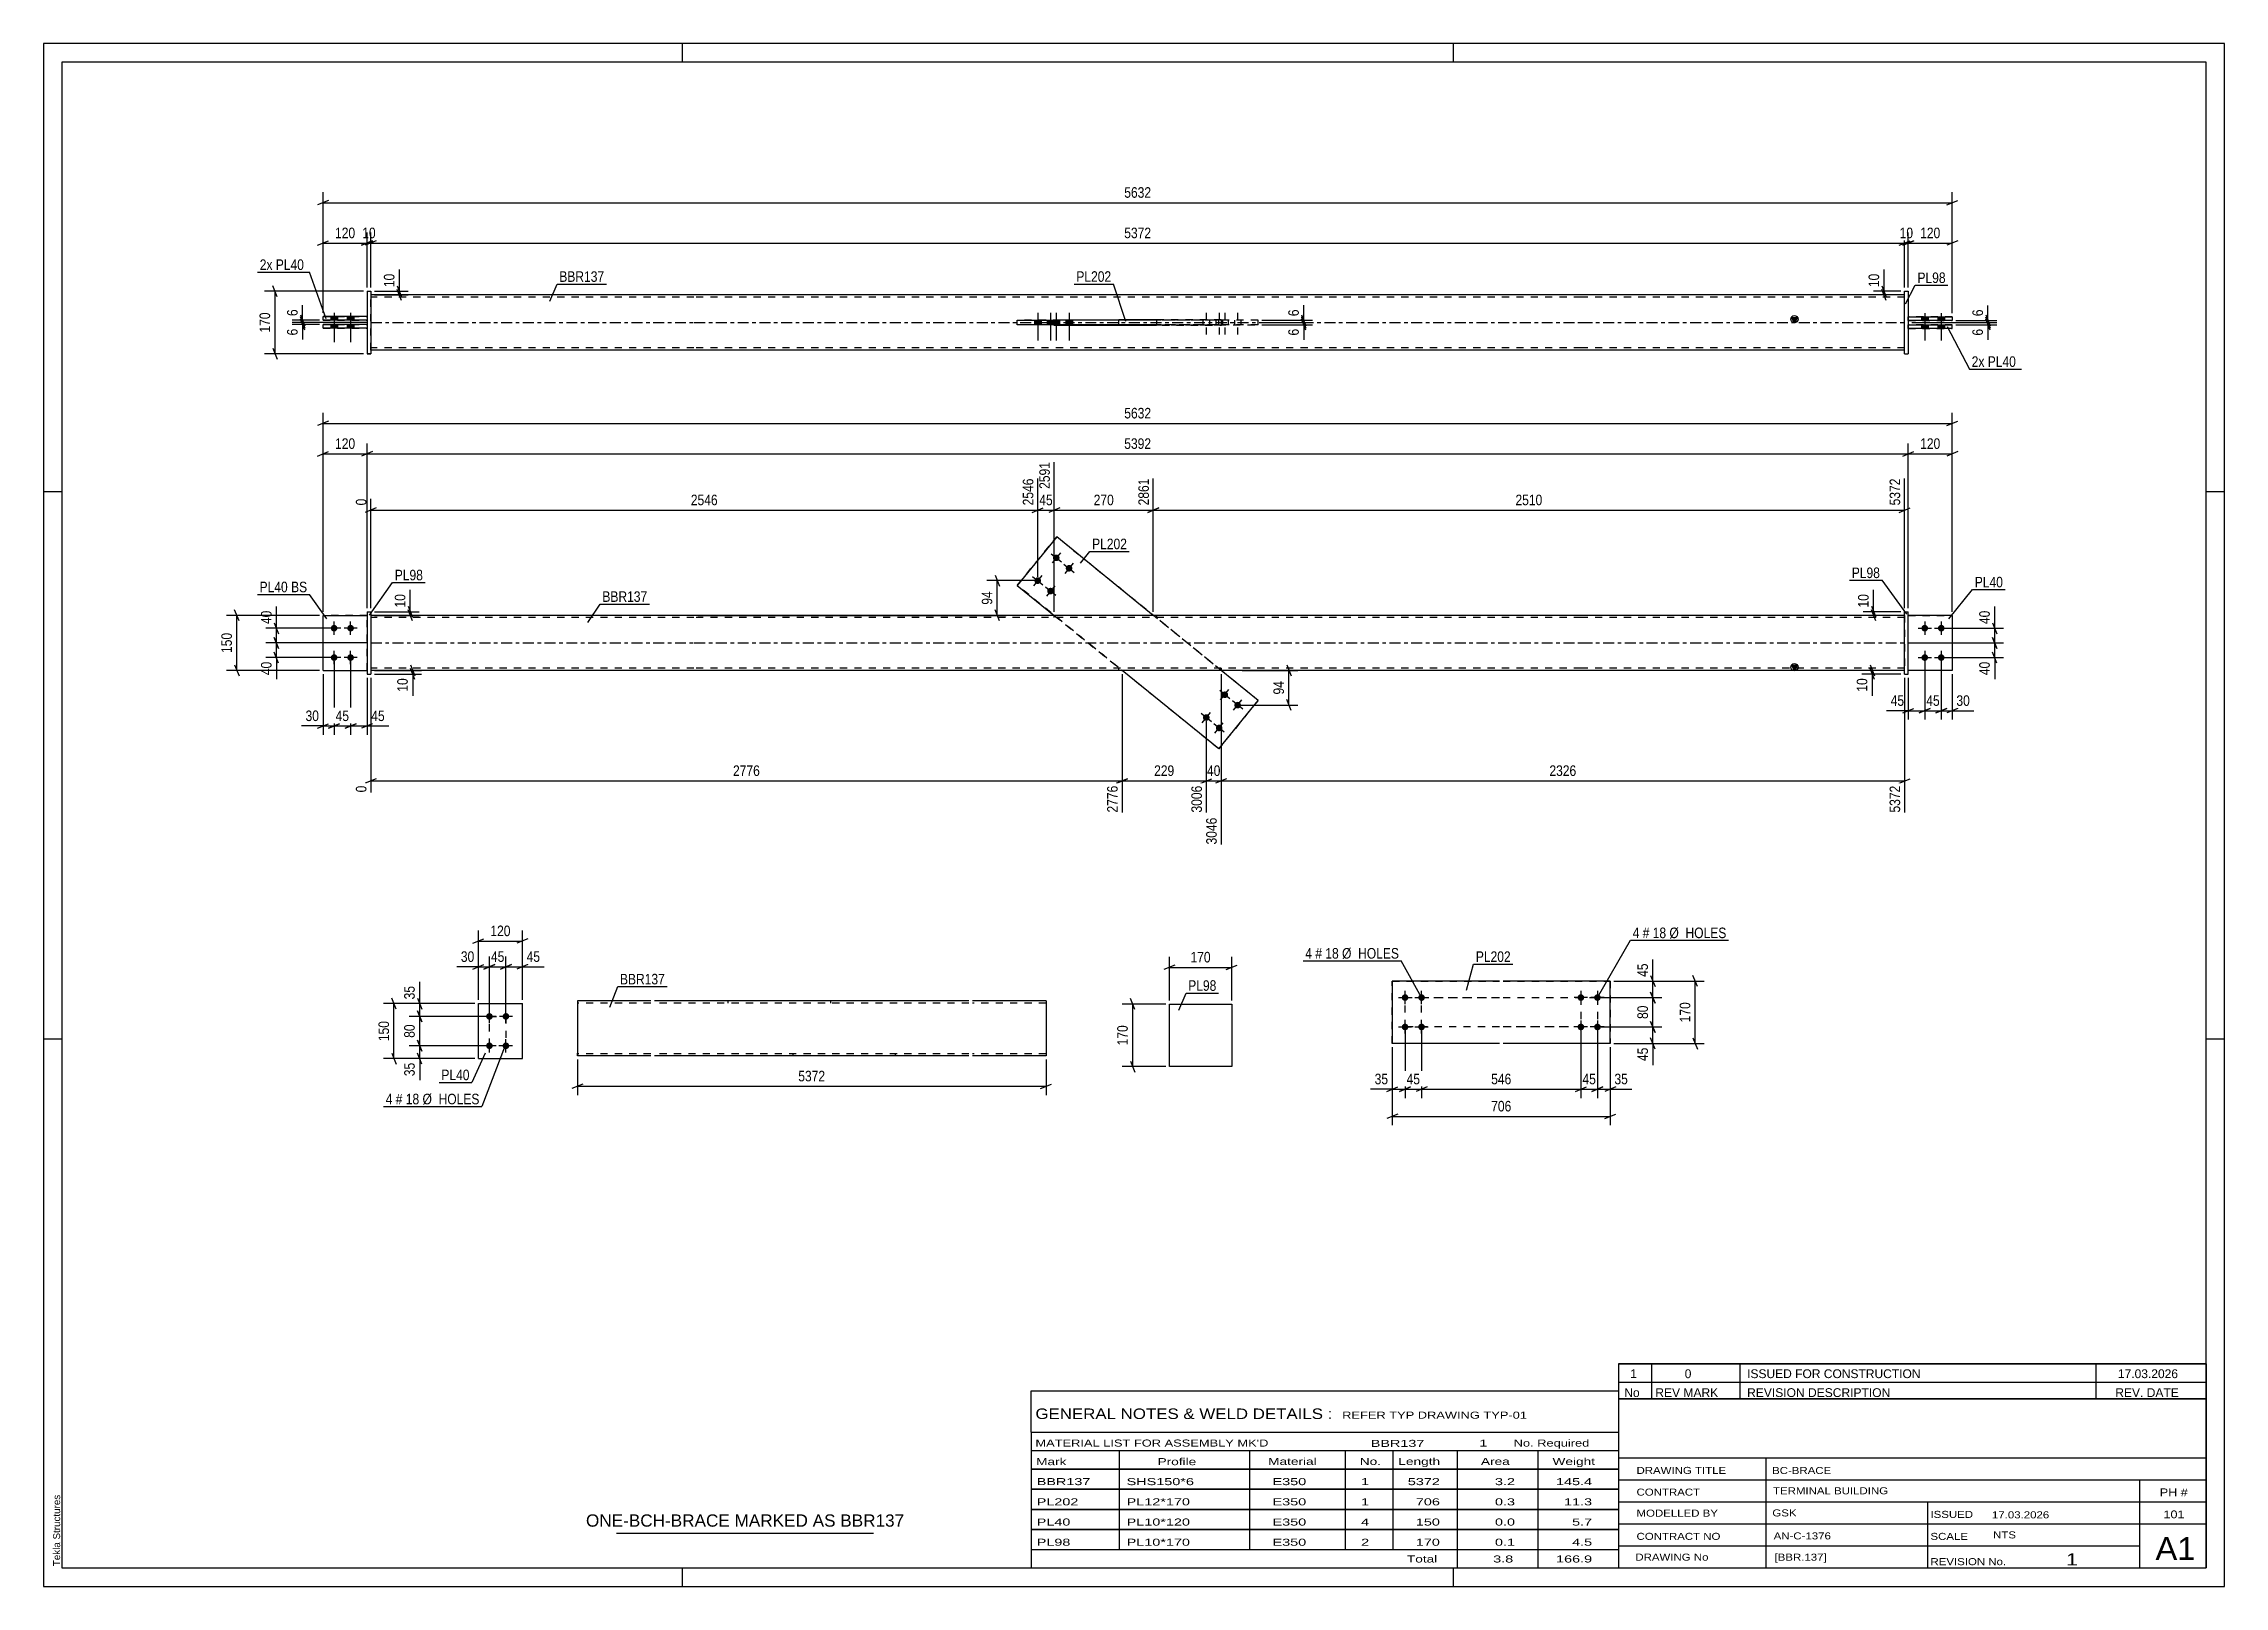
# Model space of a CAD drawing. Header units: millimetres. Extents: x 0 to 594, y 0 to 420.
import ezdxf

# ---------------------------------------------------------------- set-up
doc = ezdxf.new("R2010")
doc.units = ezdxf.units.MM
doc.linetypes.add('DXK_LINE_DOT2', pattern=[3.9198, 1.9599, -1.9599])
doc.linetypes.add('DXK_LINE_DOT3', pattern=[5.9187, 2.979, -0.9799, 0.9799, -0.9799])
doc.styles.add('Arial', font='ARIAL.TTF', dxfattribs={"height": 0.2})
doc.styles.add('Arial Narrow', font='ARIALN.TTF', dxfattribs={"height": 0.2})

# ---------------------------------------------------------------- blocks, each defined once
blk = doc.blocks.new('Unknown-580611048-1130')
at = {"color": 5, "linetype": 'Continuous'}
for p, q in [((594, 420), (0, 420)), ((0, 420), (0, 0)), ((174, 415), (174, 420)), ((384, 415), (384, 420)), ((594, 0), (594, 420)), ((589, 415), (5, 415)), ((5, 415), (5, 5)), ((589, 5), (589, 415)), ((5, 298), (0, 298)), ((594, 298), (589, 298)), ((5, 149), (0, 149)), ((594, 149), (589, 149)), ((0, 0), (594, 0)), ((5, 5), (589, 5)), ((174, 0), (174, 5)), ((384, 0), (384, 5))]:
    blk.add_line(p, q, dxfattribs=at)
at = {"color": 174, "linetype": 'Continuous', "style": 'Arial'}
blk.add_text('Tekla Structures', height=1.9102, rotation=90, dxfattribs=at).set_placement((4.5, 5.5))
blk = doc.blocks.new('Part-580611048-2167 - 2161')
at = {"color": 2, "linetype": 'Continuous'}
for p, q in [((118.43, 143.67), (118.43, 158.67)), ((118.43, 158.67), (130.43, 158.67)), ((130.43, 143.67), (130.43, 158.67)), ((118.43, 143.67), (118.43, 143.67)), ((118.43, 143.67), (130.43, 143.67)), ((130.43, 143.67), (130.43, 143.67))]:
    blk.add_line(p, q, dxfattribs=at)
at = {"color": 7, "linetype": 'DXK_LINE_DOT2'}
for p, q in [((118.43, 158.67), (130.43, 158.67)), ((118.43, 143.67), (118.43, 143.67)), ((118.43, 143.67), (130.43, 143.67)), ((130.43, 143.67), (130.43, 143.67))]:
    blk.add_line(p, q, dxfattribs=at)
blk = doc.blocks.new('Bolt-580611048-2200 - 2161')
at = {"linetype": 'Continuous'}
for points in [[(121.43, 154.27), (121.24, 154.29), (121.06, 154.35), (120.9, 154.44), (120.76, 154.57), (120.65, 154.72), (120.57, 154.89), (120.54, 155.08), (120.54, 155.27), (120.57, 155.45), (120.65, 155.62), (120.76, 155.77), (120.9, 155.9), (121.06, 155.99), (121.24, 156.05), (121.43, 156.07), (121.62, 156.05), (121.8, 155.99), (121.96, 155.9), (122.1, 155.77), (122.21, 155.62), (122.29, 155.45), (122.33, 155.27), (122.33, 155.08), (122.29, 154.89), (122.21, 154.72), (122.1, 154.57), (121.96, 154.44), (121.8, 154.35), (121.62, 154.29)], [(125.93, 154.27), (125.74, 154.29), (125.56, 154.35), (125.4, 154.44), (125.26, 154.57), (125.15, 154.72), (125.07, 154.89), (125.04, 155.08), (125.04, 155.27), (125.07, 155.45), (125.15, 155.62), (125.26, 155.77), (125.4, 155.9), (125.56, 155.99), (125.74, 156.05), (125.93, 156.07), (126.12, 156.05), (126.3, 155.99), (126.46, 155.9), (126.6, 155.77), (126.71, 155.62), (126.79, 155.45), (126.83, 155.27), (126.83, 155.08), (126.79, 154.89), (126.71, 154.72), (126.6, 154.57), (126.46, 154.44), (126.3, 154.35), (126.12, 154.29)], [(121.43, 146.27), (121.24, 146.29), (121.06, 146.35), (120.9, 146.44), (120.76, 146.57), (120.65, 146.72), (120.57, 146.89), (120.54, 147.08), (120.54, 147.27), (120.57, 147.45), (120.65, 147.62), (120.76, 147.77), (120.9, 147.9), (121.06, 147.99), (121.24, 148.05), (121.43, 148.07), (121.62, 148.05), (121.8, 147.99), (121.96, 147.9), (122.1, 147.77), (122.21, 147.62), (122.29, 147.45), (122.33, 147.27), (122.33, 147.08), (122.29, 146.89), (122.21, 146.72), (122.1, 146.57), (121.96, 146.44), (121.8, 146.35), (121.62, 146.29)], [(125.93, 146.27), (125.74, 146.29), (125.56, 146.35), (125.4, 146.44), (125.26, 146.57), (125.15, 146.72), (125.07, 146.89), (125.04, 147.08), (125.04, 147.27), (125.07, 147.45), (125.15, 147.62), (125.26, 147.77), (125.4, 147.9), (125.56, 147.99), (125.74, 148.05), (125.93, 148.07), (126.12, 148.05), (126.3, 147.99), (126.46, 147.9), (126.6, 147.77), (126.71, 147.62), (126.79, 147.45), (126.83, 147.27), (126.83, 147.08), (126.79, 146.89), (126.71, 146.72), (126.6, 146.57), (126.46, 146.44), (126.3, 146.35), (126.12, 146.29)]]:
    blk.add_hatch(color=1, dxfattribs=at).paths.add_polyline_path(points)
at = {"color": 1, "linetype": 'Continuous'}
for p, q in [((123.23, 155.17), (119.63, 155.17)), ((121.43, 153.37), (121.43, 156.97)), ((127.73, 155.17), (124.13, 155.17)), ((125.93, 153.37), (125.93, 156.97)), ((121.43, 145.37), (121.43, 148.97)), ((125.93, 145.37), (125.93, 148.97)), ((123.23, 147.17), (119.63, 147.17)), ((127.73, 147.17), (124.13, 147.17))]:
    blk.add_line(p, q, dxfattribs=at)
blk = doc.blocks.new('Part-580611048-1695 - 1673')
at = {"color": 2, "linetype": 'Continuous'}
for p, q in [((519.88, 264.35), (507.88, 264.35)), ((519.88, 264.35), (519.88, 264.35)), ((519.88, 264.35), (519.88, 249.35)), ((519.88, 249.35), (507.88, 249.35))]:
    blk.add_line(p, q, dxfattribs=at)
at = {"color": 7, "linetype": 'DXK_LINE_DOT2'}
for p, q in [((519.88, 264.35), (507.88, 264.35)), ((507.88, 264.35), (507.88, 264.35)), ((507.88, 249.35), (507.88, 264.35)), ((519.88, 264.35), (519.88, 264.35)), ((519.88, 249.35), (507.88, 249.35))]:
    blk.add_line(p, q, dxfattribs=at)
blk = doc.blocks.new('Part-580611048-1679 - 1673')
at = {"color": 7, "linetype": 'DXK_LINE_DOT2'}
for p, q in [((76.12, 249.35), (76.12, 264.35)), ((76.12, 264.35), (88.12, 264.35)), ((88.12, 264.35), (76.12, 264.35)), ((88.12, 249.35), (88.12, 264.35)), ((76.12, 249.35), (76.12, 249.35)), ((76.12, 249.35), (88.12, 249.35)), ((76.12, 249.35), (88.12, 249.35)), ((88.12, 249.35), (88.12, 249.35))]:
    blk.add_line(p, q, dxfattribs=at)
blk = doc.blocks.new('Part-580611048-1700 - 1673')
at = {"linetype": 'Continuous'}
blk.add_hatch(color=2, dxfattribs=at).paths.add_polyline_path([(476.88, 249.35), (476.08, 250.75), (477.68, 250.75)])
at = {"color": 2, "linetype": 'Continuous'}
for p, q in [((177.12, 264.35), (89.12, 264.35)), ((418.78, 264.35), (177.22, 264.35)), ((506.88, 264.35), (418.88, 264.35)), ((476.88, 249.35), (476.08, 250.75)), ((476.08, 250.75), (477.68, 250.75)), ((477.68, 250.75), (476.88, 249.35)), ((177.12, 249.35), (89.12, 249.35)), ((418.78, 249.35), (177.22, 249.35)), ((506.88, 249.35), (418.88, 249.35))]:
    blk.add_line(p, q, dxfattribs=at)
at = {"color": 7, "linetype": 'DXK_LINE_DOT2'}
for p, q in [((89.12, 264.35), (89.12, 249.35)), ((177.12, 263.75), (89.12, 263.75)), ((418.78, 263.75), (177.22, 263.75)), ((275.17, 264.35), (275.17, 263.75)), ((303.09, 264.35), (303.09, 263.75)), ((506.88, 263.75), (418.88, 263.75)), ((506.88, 264.35), (506.88, 249.35)), ((177.12, 249.95), (89.12, 249.95)), ((418.78, 249.95), (177.22, 249.95)), ((292.91, 249.35), (292.91, 249.95)), ((320.83, 249.35), (320.83, 249.95)), ((506.88, 249.95), (418.88, 249.95))]:
    blk.add_line(p, q, dxfattribs=at)
at = {"color": 7, "linetype": 'DXK_LINE_DOT3'}
for p, q in [((89.12, 256.85), (177.12, 256.85)), ((177.22, 256.85), (418.78, 256.85)), ((418.88, 256.85), (506.88, 256.85))]:
    blk.add_line(p, q, dxfattribs=at)
at = {"color": 2, "linetype": 'Continuous'}
blk.add_circle((476.88, 250.25), 1, dxfattribs=at)
blk = doc.blocks.new('Part-580611048-1684 - 1673')
at = {"color": 2, "linetype": 'Continuous'}
for p, q in [((76.12, 249.35), (76.12, 264.35)), ((76.12, 264.35), (88.12, 264.35)), ((76.12, 249.35), (76.12, 249.35)), ((76.12, 249.35), (88.12, 249.35))]:
    blk.add_line(p, q, dxfattribs=at)
at = {"color": 7, "linetype": 'DXK_LINE_DOT2'}
for p, q in [((88.12, 264.35), (76.12, 264.35)), ((88.12, 249.35), (88.12, 264.35)), ((76.12, 249.35), (88.12, 249.35)), ((88.12, 249.35), (88.12, 249.35))]:
    blk.add_line(p, q, dxfattribs=at)
blk = doc.blocks.new('Part-580611048-1685 - 1673')
at = {"color": 2, "linetype": 'Continuous'}
for p, q in [((506.88, 265.35), (507.88, 265.35)), ((506.88, 248.35), (506.88, 265.35)), ((507.88, 248.35), (507.88, 265.35)), ((506.88, 248.35), (506.88, 248.35)), ((506.88, 248.35), (507.88, 248.35))]:
    blk.add_line(p, q, dxfattribs=at)
at = {"color": 7, "linetype": 'DXK_LINE_DOT2'}
for p, q in [((506.88, 265.35), (507.88, 265.35)), ((506.88, 248.35), (507.88, 248.35))]:
    blk.add_line(p, q, dxfattribs=at)
blk = doc.blocks.new('Part-580611048-1690 - 1673')
at = {"color": 7, "linetype": 'DXK_LINE_DOT2'}
for p, q in [((507.88, 264.35), (519.88, 264.35)), ((519.88, 264.35), (507.88, 264.35)), ((507.88, 264.35), (507.88, 264.35)), ((507.88, 249.35), (507.88, 264.35)), ((519.88, 264.35), (519.88, 264.35)), ((519.88, 264.35), (519.88, 249.35)), ((519.88, 249.35), (507.88, 249.35)), ((519.88, 249.35), (507.88, 249.35))]:
    blk.add_line(p, q, dxfattribs=at)
blk = doc.blocks.new('Bolt-580611048-1706 - 1673')
at = {"linetype": 'Continuous'}
for points in [[(276.38, 280.71), (276.52, 280.58), (276.62, 280.42), (276.69, 280.24), (276.72, 280.06), (276.71, 279.87), (276.66, 279.69), (276.57, 279.52), (276.45, 279.37), (276.31, 279.25), (276.14, 279.17), (275.96, 279.12), (275.77, 279.11), (275.58, 279.14), (275.41, 279.21), (275.25, 279.31), (275.12, 279.44), (275.02, 279.6), (274.95, 279.78), (274.92, 279.96), (274.93, 280.15), (274.98, 280.33), (275.06, 280.5), (275.18, 280.65), (275.33, 280.76), (275.5, 280.85), (275.68, 280.9), (275.87, 280.91), (276.05, 280.88), (276.23, 280.81)], [(271.34, 274.5), (271.48, 274.36), (271.58, 274.21), (271.65, 274.03), (271.67, 273.84), (271.66, 273.66), (271.62, 273.47), (271.53, 273.31), (271.41, 273.16), (271.27, 273.04), (271.1, 272.96), (270.92, 272.91), (270.73, 272.9), (270.54, 272.93), (270.37, 273), (270.21, 273.1), (270.08, 273.23), (269.97, 273.39), (269.91, 273.57), (269.88, 273.75), (269.89, 273.94), (269.94, 274.12), (270.02, 274.29), (270.14, 274.43), (270.29, 274.55), (270.45, 274.64), (270.64, 274.69), (270.82, 274.7), (271.01, 274.67), (271.19, 274.6)], [(279.88, 277.87), (280.01, 277.74), (280.11, 277.58), (280.18, 277.41), (280.21, 277.22), (280.2, 277.03), (280.15, 276.85), (280.07, 276.68), (279.95, 276.54), (279.8, 276.42), (279.63, 276.33), (279.45, 276.28), (279.26, 276.27), (279.08, 276.3), (278.9, 276.37), (278.74, 276.47), (278.61, 276.61), (278.51, 276.77), (278.44, 276.94), (278.41, 277.13), (278.42, 277.32), (278.47, 277.5), (278.56, 277.66), (278.68, 277.81), (278.82, 277.93), (278.99, 278.01), (279.17, 278.06), (279.36, 278.07), (279.55, 278.04), (279.72, 277.98)], [(274.84, 271.66), (274.97, 271.53), (275.07, 271.37), (275.14, 271.19), (275.17, 271.01), (275.16, 270.82), (275.11, 270.64), (275.02, 270.47), (274.91, 270.32), (274.76, 270.21), (274.59, 270.12), (274.41, 270.07), (274.22, 270.06), (274.04, 270.09), (273.86, 270.16), (273.7, 270.26), (273.57, 270.4), (273.47, 270.55), (273.4, 270.73), (273.37, 270.92), (273.38, 271.1), (273.43, 271.29), (273.52, 271.45), (273.63, 271.6), (273.78, 271.72), (273.95, 271.8), (274.13, 271.85), (274.32, 271.86), (274.5, 271.83), (274.68, 271.76)]]:
    blk.add_hatch(color=1, dxfattribs=at).paths.add_polyline_path(points)
at = {"color": 1, "linetype": 'Continuous'}
for p, q in [((274.42, 281.14), (277.22, 278.88)), ((276.95, 281.41), (274.68, 278.61)), ((269.38, 274.93), (272.17, 272.66)), ((271.91, 275.2), (269.64, 272.4)), ((277.91, 278.31), (280.71, 276.04)), ((280.45, 278.57), (278.18, 275.78)), ((272.87, 272.1), (275.67, 269.83)), ((275.4, 272.36), (273.14, 269.56))]:
    blk.add_line(p, q, dxfattribs=at)
blk = doc.blocks.new('Bolt-580611048-1707 - 1673')
at = {"linetype": 'Continuous'}
for points in [[(321.17, 242.05), (321.03, 242.18), (320.93, 242.34), (320.86, 242.51), (320.83, 242.7), (320.84, 242.89), (320.89, 243.07), (320.98, 243.23), (321.1, 243.38), (321.24, 243.5), (321.41, 243.58), (321.59, 243.63), (321.78, 243.64), (321.97, 243.61), (322.14, 243.55), (322.3, 243.44), (322.43, 243.31), (322.54, 243.15), (322.6, 242.98), (322.63, 242.79), (322.62, 242.6), (322.57, 242.42), (322.49, 242.25), (322.37, 242.11), (322.22, 241.99), (322.05, 241.9), (321.87, 241.85), (321.69, 241.85), (321.5, 241.87), (321.32, 241.94)], [(324.66, 239.21), (324.53, 239.34), (324.42, 239.5), (324.36, 239.68), (324.33, 239.86), (324.34, 240.05), (324.39, 240.23), (324.47, 240.4), (324.59, 240.55), (324.74, 240.66), (324.91, 240.75), (325.09, 240.8), (325.28, 240.81), (325.46, 240.78), (325.64, 240.71), (325.79, 240.61), (325.93, 240.47), (326.03, 240.32), (326.1, 240.14), (326.13, 239.95), (326.12, 239.77), (326.07, 239.58), (325.98, 239.42), (325.86, 239.27), (325.72, 239.15), (325.55, 239.07), (325.37, 239.02), (325.18, 239.01), (324.99, 239.04), (324.82, 239.11)], [(316.12, 235.83), (315.99, 235.97), (315.89, 236.12), (315.82, 236.3), (315.79, 236.49), (315.8, 236.67), (315.85, 236.86), (315.94, 237.02), (316.06, 237.17), (316.2, 237.29), (316.37, 237.37), (316.55, 237.42), (316.74, 237.43), (316.93, 237.4), (317.1, 237.33), (317.26, 237.23), (317.39, 237.1), (317.49, 236.94), (317.56, 236.76), (317.59, 236.58), (317.58, 236.39), (317.53, 236.21), (317.45, 236.04), (317.33, 235.9), (317.18, 235.78), (317.01, 235.69), (316.83, 235.64), (316.64, 235.63), (316.46, 235.66), (316.28, 235.73)], [(319.62, 233), (319.49, 233.13), (319.38, 233.29), (319.32, 233.46), (319.29, 233.65), (319.3, 233.84), (319.35, 234.02), (319.43, 234.19), (319.55, 234.33), (319.7, 234.45), (319.86, 234.54), (320.05, 234.59), (320.23, 234.6), (320.42, 234.57), (320.6, 234.5), (320.75, 234.4), (320.89, 234.26), (320.99, 234.1), (321.06, 233.93), (321.08, 233.74), (321.07, 233.55), (321.03, 233.37), (320.94, 233.21), (320.82, 233.06), (320.68, 232.94), (320.51, 232.86), (320.33, 232.81), (320.14, 232.8), (319.95, 232.83), (319.78, 232.89)]]:
    blk.add_hatch(color=1, dxfattribs=at).paths.add_polyline_path(points)
at = {"color": 1, "linetype": 'Continuous'}
for p, q in [((323.13, 241.61), (320.34, 243.88)), ((320.6, 241.35), (322.87, 244.14)), ((318.09, 235.4), (315.29, 237.67)), ((315.56, 235.13), (317.83, 237.93)), ((326.62, 238.77), (323.83, 241.04)), ((324.09, 238.51), (326.36, 241.31)), ((321.58, 232.56), (318.79, 234.83)), ((319.05, 232.3), (321.32, 235.09))]:
    blk.add_line(p, q, dxfattribs=at)
blk = doc.blocks.new('Bolt-580611048-1709 - 1673')
at = {"linetype": 'Continuous'}
for points in [[(79.12, 261.75), (79.31, 261.73), (79.49, 261.68), (79.65, 261.58), (79.79, 261.46), (79.9, 261.3), (79.98, 261.13), (80.02, 260.95), (80.02, 260.76), (79.98, 260.58), (79.9, 260.4), (79.79, 260.25), (79.65, 260.13), (79.49, 260.03), (79.31, 259.97), (79.12, 259.95), (78.94, 259.97), (78.76, 260.03), (78.59, 260.13), (78.45, 260.25), (78.34, 260.4), (78.27, 260.58), (78.23, 260.76), (78.23, 260.95), (78.27, 261.13), (78.34, 261.3), (78.45, 261.46), (78.59, 261.58), (78.76, 261.68), (78.94, 261.73)], [(83.62, 261.75), (83.81, 261.73), (83.99, 261.68), (84.15, 261.58), (84.29, 261.46), (84.4, 261.3), (84.48, 261.13), (84.52, 260.95), (84.52, 260.76), (84.48, 260.58), (84.4, 260.4), (84.29, 260.25), (84.15, 260.13), (83.99, 260.03), (83.81, 259.97), (83.62, 259.95), (83.44, 259.97), (83.26, 260.03), (83.09, 260.13), (82.95, 260.25), (82.84, 260.4), (82.77, 260.58), (82.73, 260.76), (82.73, 260.95), (82.77, 261.13), (82.84, 261.3), (82.95, 261.46), (83.09, 261.58), (83.26, 261.68), (83.44, 261.73)], [(79.12, 253.75), (79.31, 253.73), (79.49, 253.68), (79.65, 253.58), (79.79, 253.46), (79.9, 253.3), (79.98, 253.13), (80.02, 252.95), (80.02, 252.76), (79.98, 252.58), (79.9, 252.4), (79.79, 252.25), (79.65, 252.13), (79.49, 252.03), (79.31, 251.97), (79.12, 251.95), (78.94, 251.97), (78.76, 252.03), (78.59, 252.13), (78.45, 252.25), (78.34, 252.4), (78.27, 252.58), (78.23, 252.76), (78.23, 252.95), (78.27, 253.13), (78.34, 253.3), (78.45, 253.46), (78.59, 253.58), (78.76, 253.68), (78.94, 253.73)], [(83.62, 253.75), (83.81, 253.73), (83.99, 253.68), (84.15, 253.58), (84.29, 253.46), (84.4, 253.3), (84.48, 253.13), (84.52, 252.95), (84.52, 252.76), (84.48, 252.58), (84.4, 252.4), (84.29, 252.25), (84.15, 252.13), (83.99, 252.03), (83.81, 251.97), (83.62, 251.95), (83.44, 251.97), (83.26, 252.03), (83.09, 252.13), (82.95, 252.25), (82.84, 252.4), (82.77, 252.58), (82.73, 252.76), (82.73, 252.95), (82.77, 253.13), (82.84, 253.3), (82.95, 253.46), (83.09, 253.58), (83.26, 253.68), (83.44, 253.73)]]:
    blk.add_hatch(color=1, dxfattribs=at).paths.add_polyline_path(points)
at = {"color": 1, "linetype": 'Continuous'}
for p, q in [((79.12, 259.05), (79.12, 262.65)), ((83.62, 259.05), (83.62, 262.65)), ((80.92, 260.85), (77.32, 260.85)), ((85.42, 260.85), (81.82, 260.85)), ((80.92, 252.85), (77.32, 252.85)), ((79.12, 251.05), (79.12, 254.65)), ((85.42, 252.85), (81.82, 252.85)), ((83.62, 251.05), (83.62, 254.65))]:
    blk.add_line(p, q, dxfattribs=at)
blk = doc.blocks.new('Bolt-580611048-1710 - 1673')
at = {"linetype": 'Continuous'}
for points in [[(512.38, 261.75), (512.57, 261.73), (512.75, 261.68), (512.91, 261.58), (513.05, 261.46), (513.16, 261.3), (513.24, 261.13), (513.28, 260.95), (513.28, 260.76), (513.24, 260.58), (513.16, 260.4), (513.05, 260.25), (512.91, 260.13), (512.75, 260.03), (512.57, 259.97), (512.38, 259.95), (512.19, 259.97), (512.01, 260.03), (511.85, 260.13), (511.71, 260.25), (511.6, 260.4), (511.52, 260.58), (511.49, 260.76), (511.49, 260.95), (511.52, 261.13), (511.6, 261.3), (511.71, 261.46), (511.85, 261.58), (512.01, 261.68), (512.19, 261.73)], [(516.88, 261.75), (517.07, 261.73), (517.25, 261.68), (517.41, 261.58), (517.55, 261.46), (517.66, 261.3), (517.74, 261.13), (517.78, 260.95), (517.78, 260.76), (517.74, 260.58), (517.66, 260.4), (517.55, 260.25), (517.41, 260.13), (517.25, 260.03), (517.07, 259.97), (516.88, 259.95), (516.69, 259.97), (516.51, 260.03), (516.35, 260.13), (516.21, 260.25), (516.1, 260.4), (516.02, 260.58), (515.99, 260.76), (515.99, 260.95), (516.02, 261.13), (516.1, 261.3), (516.21, 261.46), (516.35, 261.58), (516.51, 261.68), (516.69, 261.73)], [(512.38, 253.75), (512.57, 253.73), (512.75, 253.68), (512.91, 253.58), (513.05, 253.46), (513.16, 253.3), (513.24, 253.13), (513.28, 252.95), (513.28, 252.76), (513.24, 252.58), (513.16, 252.4), (513.05, 252.25), (512.91, 252.13), (512.75, 252.03), (512.57, 251.97), (512.38, 251.95), (512.19, 251.97), (512.01, 252.03), (511.85, 252.13), (511.71, 252.25), (511.6, 252.4), (511.52, 252.58), (511.49, 252.76), (511.49, 252.95), (511.52, 253.13), (511.6, 253.3), (511.71, 253.46), (511.85, 253.58), (512.01, 253.68), (512.19, 253.73)], [(516.88, 253.75), (517.07, 253.73), (517.25, 253.68), (517.41, 253.58), (517.55, 253.46), (517.66, 253.3), (517.74, 253.13), (517.78, 252.95), (517.78, 252.76), (517.74, 252.58), (517.66, 252.4), (517.55, 252.25), (517.41, 252.13), (517.25, 252.03), (517.07, 251.97), (516.88, 251.95), (516.69, 251.97), (516.51, 252.03), (516.35, 252.13), (516.21, 252.25), (516.1, 252.4), (516.02, 252.58), (515.99, 252.76), (515.99, 252.95), (516.02, 253.13), (516.1, 253.3), (516.21, 253.46), (516.35, 253.58), (516.51, 253.68), (516.69, 253.73)]]:
    blk.add_hatch(color=1, dxfattribs=at).paths.add_polyline_path(points)
at = {"color": 1, "linetype": 'Continuous'}
for p, q in [((512.38, 262.65), (512.38, 259.05)), ((516.88, 262.65), (516.88, 259.05)), ((510.58, 260.85), (514.18, 260.85)), ((515.08, 260.85), (518.68, 260.85)), ((510.58, 252.85), (514.18, 252.85)), ((512.38, 254.65), (512.38, 251.05)), ((515.08, 252.85), (518.68, 252.85)), ((516.88, 254.65), (516.88, 251.05))]:
    blk.add_line(p, q, dxfattribs=at)
blk = doc.blocks.new('Part-580611048-1715 - 1673')
at = {"color": 2, "linetype": 'Continuous'}
for p, q in [((275.94, 285.71), (265.22, 272.51)), ((275.94, 285.71), (275.94, 285.71)), ((302.25, 264.35), (275.94, 285.71)), ((265.22, 272.51), (275.27, 264.35)), ((265.22, 272.51), (265.22, 272.51)), ((320.07, 228), (293.75, 249.35)), ((330.78, 241.2), (320.73, 249.35)), ((320.07, 228), (330.78, 241.2)), ((330.78, 241.2), (330.78, 241.2)), ((320.07, 228), (320.07, 228))]:
    blk.add_line(p, q, dxfattribs=at)
at = {"color": 7, "linetype": 'DXK_LINE_DOT2'}
for p, q in [((265.22, 272.51), (275.94, 285.71)), ((330.78, 241.2), (275.94, 285.71)), ((320.07, 228), (265.22, 272.51)), ((275.27, 264.35), (293.75, 249.35)), ((320.73, 249.35), (302.25, 264.35)), ((330.78, 241.2), (320.07, 228))]:
    blk.add_line(p, q, dxfattribs=at)
blk = doc.blocks.new('Part-580611048-1720 - 1673')
at = {"color": 2, "linetype": 'Continuous'}
for p, q in [((88.12, 265.35), (89.12, 265.35)), ((88.12, 265.35), (88.12, 248.35)), ((89.12, 265.35), (89.12, 265.35)), ((89.12, 265.35), (89.12, 248.35)), ((88.12, 248.35), (89.12, 248.35))]:
    blk.add_line(p, q, dxfattribs=at)
at = {"color": 7, "linetype": 'DXK_LINE_DOT2'}
for p, q in [((88.12, 265.35), (89.12, 265.35)), ((88.12, 248.35), (89.12, 248.35))]:
    blk.add_line(p, q, dxfattribs=at)
blk = doc.blocks.new('Part-580611048-1418 - 1367')
at = {"color": 2, "linetype": 'Continuous'}
for p, q in [((76.12, 342.5), (76.12, 343.5)), ((88.12, 343.5), (76.12, 343.5)), ((76.12, 342.5), (76.12, 342.5)), ((88.12, 342.5), (76.12, 342.5))]:
    blk.add_line(p, q, dxfattribs=at)
at = {"color": 7, "linetype": 'DXK_LINE_DOT2'}
for p, q in [((76.12, 343.5), (88.12, 343.5)), ((76.12, 342.5), (88.12, 342.5)), ((88.12, 343.5), (88.12, 342.5))]:
    blk.add_line(p, q, dxfattribs=at)
blk = doc.blocks.new('Bolt-580611048-1370 - 1367')
at = {"linetype": 'Continuous'}
for points in [[(78.22, 344.7), (80.02, 344.7), (80.02, 345.7), (78.22, 345.7)], [(78.22, 344.7), (80.02, 344.7), (80.02, 345.7), (78.22, 345.7)], [(82.72, 344.7), (84.52, 344.7), (84.52, 345.7), (82.72, 345.7)], [(82.72, 344.7), (84.52, 344.7), (84.52, 345.7), (82.72, 345.7)], [(78.22, 342.5), (80.02, 342.5), (80.02, 343.5), (78.22, 343.5)], [(78.22, 342.5), (80.02, 342.5), (80.02, 343.5), (78.22, 343.5)], [(82.72, 342.5), (84.52, 342.5), (84.52, 343.5), (82.72, 343.5)], [(82.72, 342.5), (84.52, 342.5), (84.52, 343.5), (82.72, 343.5)]]:
    blk.add_hatch(color=1, dxfattribs=at).paths.add_polyline_path(points)
at = {"color": 1, "linetype": 'Continuous'}
for p, q in [((78.22, 345.7), (78.22, 344.7)), ((78.22, 345.7), (78.22, 344.7)), ((79.12, 346.7), (79.12, 338.7)), ((79.12, 346.7), (79.12, 338.7)), ((80.02, 345.7), (80.02, 344.7)), ((80.02, 345.7), (80.02, 344.7)), ((82.72, 345.7), (82.72, 344.7)), ((82.72, 345.7), (82.72, 344.7)), ((83.62, 346.7), (83.62, 338.7)), ((83.62, 346.7), (83.62, 338.7)), ((84.52, 345.7), (84.52, 344.7)), ((84.52, 345.7), (84.52, 344.7)), ((78.22, 343.5), (78.22, 342.5)), ((78.22, 343.5), (78.22, 342.5)), ((80.02, 343.5), (80.02, 342.5)), ((80.02, 343.5), (80.02, 342.5)), ((82.72, 343.5), (82.72, 342.5)), ((82.72, 343.5), (82.72, 342.5)), ((84.52, 343.5), (84.52, 342.5)), ((84.52, 343.5), (84.52, 342.5))]:
    blk.add_line(p, q, dxfattribs=at)
blk = doc.blocks.new('Bolt-580611048-1435 - 1367')
at = {"color": 1, "linetype": 'DXK_LINE_DOT2'}
for p, q in [((315.79, 344.68), (315.79, 343.48)), ((316.69, 346.68), (316.69, 339.18)), ((317.59, 344.68), (317.59, 343.48)), ((319.29, 344.68), (319.29, 343.48)), ((320.19, 346.68), (320.19, 339.18)), ((320.83, 344.68), (320.83, 343.48)), ((321.09, 344.68), (321.09, 343.48)), ((321.73, 346.68), (321.73, 339.18)), ((322.63, 344.68), (322.63, 343.48)), ((324.33, 344.68), (324.33, 343.48)), ((325.23, 346.68), (325.23, 339.18)), ((326.13, 344.68), (326.13, 343.48))]:
    blk.add_line(p, q, dxfattribs=at)
blk = doc.blocks.new('Bolt-580611048-1371 - 1367')
at = {"linetype": 'Continuous'}
for points in [[(513.28, 345.66), (511.48, 345.66), (511.48, 344.66), (513.28, 344.66)], [(513.28, 345.66), (511.48, 345.66), (511.48, 344.66), (513.28, 344.66)], [(517.78, 345.66), (515.98, 345.66), (515.98, 344.66), (517.78, 344.66)], [(517.78, 345.66), (515.98, 345.66), (515.98, 344.66), (517.78, 344.66)], [(513.28, 343.46), (511.48, 343.46), (511.48, 342.46), (513.28, 342.46)], [(513.28, 343.46), (511.48, 343.46), (511.48, 342.46), (513.28, 342.46)], [(517.78, 343.46), (515.98, 343.46), (515.98, 342.46), (517.78, 342.46)], [(517.78, 343.46), (515.98, 343.46), (515.98, 342.46), (517.78, 342.46)]]:
    blk.add_hatch(color=1, dxfattribs=at).paths.add_polyline_path(points)
at = {"color": 1, "linetype": 'Continuous'}
for p, q in [((511.48, 345.66), (511.48, 344.66)), ((511.48, 345.66), (511.48, 344.66)), ((512.38, 346.66), (512.38, 339.16)), ((512.38, 346.66), (512.38, 339.16)), ((513.28, 345.66), (513.28, 344.66)), ((513.28, 345.66), (513.28, 344.66)), ((515.98, 345.66), (515.98, 344.66)), ((515.98, 345.66), (515.98, 344.66)), ((516.88, 346.66), (516.88, 339.16)), ((516.88, 346.66), (516.88, 339.16)), ((517.78, 345.66), (517.78, 344.66)), ((517.78, 345.66), (517.78, 344.66)), ((511.48, 343.46), (511.48, 342.46)), ((511.48, 343.46), (511.48, 342.46)), ((513.28, 343.46), (513.28, 342.46)), ((513.28, 343.46), (513.28, 342.46)), ((515.98, 343.46), (515.98, 342.46)), ((515.98, 343.46), (515.98, 342.46)), ((517.78, 343.46), (517.78, 342.46)), ((517.78, 343.46), (517.78, 342.46))]:
    blk.add_line(p, q, dxfattribs=at)
blk = doc.blocks.new('Part-580611048-1456 - 1367')
at = {"linetype": 'Continuous'}
blk.add_hatch(color=2, dxfattribs=at).paths.add_polyline_path([(476.88, 344.08), (476.08, 345.48), (477.68, 345.48)])
at = {"color": 2, "linetype": 'Continuous'}
for p, q in [((177.12, 351.58), (89.12, 351.58)), ((418.78, 351.58), (177.22, 351.58)), ((506.88, 351.58), (418.88, 351.58)), ((275.17, 344.68), (275.17, 344.78)), ((275.17, 344.78), (275.17, 344.78)), ((275.17, 344.78), (303.09, 344.78)), ((292.91, 344.78), (292.91, 344.68)), ((303.09, 344.78), (292.91, 344.78)), ((292.91, 344.78), (292.91, 344.78)), ((303.09, 344.78), (303.09, 343.38)), ((476.88, 344.08), (476.08, 345.48)), ((476.08, 345.48), (477.68, 345.48)), ((477.68, 345.48), (476.88, 344.08)), ((275.17, 343.38), (275.17, 343.48)), ((275.17, 343.38), (303.09, 343.38)), ((292.91, 343.38), (292.91, 343.48)), ((177.12, 336.58), (89.12, 336.58)), ((418.78, 336.58), (177.22, 336.58)), ((506.88, 336.58), (418.88, 336.58))]:
    blk.add_line(p, q, dxfattribs=at)
at = {"color": 7, "linetype": 'DXK_LINE_DOT2'}
for p, q in [((89.12, 336.58), (89.12, 351.58)), ((177.12, 350.98), (89.12, 350.98)), ((418.78, 350.98), (177.22, 350.98)), ((506.88, 350.98), (418.88, 350.98)), ((506.88, 336.58), (506.88, 351.58)), ((275.17, 343.48), (275.17, 344.78)), ((275.17, 344.78), (303.09, 344.78)), ((292.91, 344.78), (320.83, 344.78)), ((292.91, 344.68), (292.91, 344.78)), ((292.91, 343.48), (292.91, 344.68)), ((320.83, 344.78), (303.09, 344.78)), ((320.83, 343.38), (320.83, 344.78)), ((275.17, 343.38), (303.09, 343.38)), ((292.91, 343.38), (292.91, 343.38)), ((292.91, 343.38), (292.91, 343.38)), ((320.83, 343.38), (292.91, 343.38)), ((292.91, 343.38), (292.91, 343.38)), ((292.91, 343.38), (320.83, 343.38)), ((177.12, 337.18), (89.12, 337.18)), ((418.78, 337.18), (177.22, 337.18)), ((506.88, 337.18), (418.88, 337.18))]:
    blk.add_line(p, q, dxfattribs=at)
at = {"color": 7, "linetype": 'DXK_LINE_DOT3'}
for p, q in [((89.12, 344.08), (177.12, 344.08)), ((177.22, 344.08), (418.78, 344.08)), ((418.88, 344.08), (506.88, 344.08))]:
    blk.add_line(p, q, dxfattribs=at)
at = {"color": 2, "linetype": 'Continuous'}
blk.add_circle((476.88, 344.98), 1, dxfattribs=at)
blk = doc.blocks.new('Part-580611048-1413 - 1367')
at = {"color": 2, "linetype": 'Continuous'}
for p, q in [((76.12, 344.7), (76.12, 345.7)), ((88.12, 345.7), (76.12, 345.7)), ((76.12, 344.7), (76.12, 344.7)), ((88.12, 344.7), (76.12, 344.7))]:
    blk.add_line(p, q, dxfattribs=at)
at = {"color": 7, "linetype": 'DXK_LINE_DOT2'}
for p, q in [((76.12, 345.7), (76.12, 345.7)), ((76.12, 345.7), (88.12, 345.7)), ((76.12, 344.7), (88.12, 344.7)), ((88.12, 345.7), (88.12, 344.7))]:
    blk.add_line(p, q, dxfattribs=at)
blk = doc.blocks.new('Part-580611048-1461 - 1367')
at = {"color": 2, "linetype": 'Continuous'}
for p, q in [((507.88, 343.46), (519.88, 343.46)), ((519.88, 342.46), (507.88, 342.46)), ((519.88, 342.46), (519.88, 343.46))]:
    blk.add_line(p, q, dxfattribs=at)
at = {"color": 7, "linetype": 'DXK_LINE_DOT2'}
for p, q in [((507.88, 342.46), (507.88, 343.46)), ((519.88, 343.46), (507.88, 343.46)), ((507.88, 342.46), (519.88, 342.46))]:
    blk.add_line(p, q, dxfattribs=at)
blk = doc.blocks.new('Part-580611048-1397 - 1367')
at = {"color": 2, "linetype": 'Continuous'}
for p, q in [((265.22, 343.48), (265.22, 344.68)), ((265.22, 344.68), (275.94, 344.68)), ((275.94, 343.48), (275.94, 344.68)), ((303.09, 344.68), (275.94, 344.68)), ((303.09, 343.48), (265.22, 343.48)), ((275.94, 343.48), (265.22, 343.48)), ((303.09, 343.48), (275.94, 343.48))]:
    blk.add_line(p, q, dxfattribs=at)
at = {"color": 7, "linetype": 'DXK_LINE_DOT2'}
for p, q in [((320.07, 344.68), (265.22, 344.68)), ((330.78, 344.68), (303.09, 344.68)), ((320.07, 343.48), (320.07, 344.68)), ((330.78, 344.68), (320.07, 344.68)), ((330.78, 343.48), (330.78, 344.68)), ((320.07, 343.48), (303.09, 343.48)), ((330.78, 343.48), (303.09, 343.48)), ((320.07, 343.48), (330.78, 343.48))]:
    blk.add_line(p, q, dxfattribs=at)
blk = doc.blocks.new('Part-580611048-1398 - 1367')
at = {"color": 2, "linetype": 'Continuous'}
for p, q in [((88.12, 352.58), (89.12, 352.58)), ((88.12, 352.58), (88.12, 335.58)), ((89.12, 352.58), (89.12, 352.58)), ((89.12, 352.58), (89.12, 335.58)), ((89.12, 335.58), (88.12, 335.58)), ((88.12, 335.58), (88.12, 335.58))]:
    blk.add_line(p, q, dxfattribs=at)
at = {"color": 7, "linetype": 'DXK_LINE_DOT2'}
for p, q in [((88.12, 352.58), (89.12, 352.58)), ((89.12, 352.58), (89.12, 352.58)), ((88.12, 335.58), (89.12, 335.58))]:
    blk.add_line(p, q, dxfattribs=at)
blk = doc.blocks.new('Part-580611048-1433 - 1367')
at = {"color": 2, "linetype": 'Continuous'}
for p, q in [((506.88, 352.58), (506.88, 352.58)), ((506.88, 335.58), (506.88, 352.58)), ((506.88, 352.58), (507.88, 352.58)), ((507.88, 352.58), (507.88, 352.58)), ((507.88, 352.58), (507.88, 335.58)), ((506.88, 335.58), (507.88, 335.58)), ((506.88, 335.58), (506.88, 335.58)), ((507.88, 335.58), (507.88, 335.58))]:
    blk.add_line(p, q, dxfattribs=at)
at = {"color": 7, "linetype": 'DXK_LINE_DOT2'}
for p, q in [((506.88, 352.58), (506.88, 352.58)), ((506.88, 352.58), (507.88, 352.58)), ((506.88, 335.58), (507.88, 335.58))]:
    blk.add_line(p, q, dxfattribs=at)
blk = doc.blocks.new('Bolt-580611048-1436 - 1367')
at = {"linetype": 'Continuous'}
for points in [[(271.68, 344.68), (269.88, 344.68), (269.88, 343.48), (271.68, 343.48)], [(275.17, 344.68), (273.37, 344.68), (273.37, 343.48), (275.17, 343.48)], [(276.72, 344.68), (274.92, 344.68), (274.92, 343.48), (276.72, 343.48)], [(280.21, 344.68), (278.41, 344.68), (278.41, 343.48), (280.21, 343.48)]]:
    blk.add_hatch(color=1, dxfattribs=at).paths.add_polyline_path(points)
at = {"color": 1, "linetype": 'Continuous'}
for p, q in [((269.88, 344.68), (269.88, 343.48)), ((270.78, 346.68), (270.78, 339.18)), ((271.68, 344.68), (271.68, 343.48)), ((273.37, 344.68), (273.37, 343.48)), ((274.27, 346.68), (274.27, 339.18)), ((274.92, 344.68), (274.92, 343.48)), ((275.17, 344.68), (275.17, 343.48)), ((275.82, 346.68), (275.82, 339.18)), ((276.72, 344.68), (276.72, 343.48)), ((278.41, 344.68), (278.41, 343.48)), ((279.31, 346.68), (279.31, 339.18)), ((280.21, 344.68), (280.21, 343.48))]:
    blk.add_line(p, q, dxfattribs=at)
blk = doc.blocks.new('Part-580611048-1466 - 1367')
at = {"color": 2, "linetype": 'Continuous'}
for p, q in [((507.88, 345.66), (519.88, 345.66)), ((519.88, 344.66), (507.88, 344.66)), ((519.88, 345.66), (519.88, 344.66))]:
    blk.add_line(p, q, dxfattribs=at)
at = {"color": 7, "linetype": 'DXK_LINE_DOT2'}
for p, q in [((507.88, 344.66), (507.88, 345.66)), ((519.88, 345.66), (507.88, 345.66)), ((507.88, 344.66), (519.88, 344.66)), ((519.88, 345.66), (519.88, 345.66))]:
    blk.add_line(p, q, dxfattribs=at)
blk = doc.blocks.new('Bolt-580611048-2463 - 2457')
at = {"linetype": 'Continuous'}
for points in [[(370.27, 159.59), (370.13, 159.73), (370.03, 159.88), (369.96, 160.06), (369.93, 160.25), (369.94, 160.43), (369.99, 160.62), (370.08, 160.78), (370.2, 160.93), (370.34, 161.05), (370.51, 161.13), (370.69, 161.18), (370.88, 161.19), (371.07, 161.16), (371.24, 161.09), (371.4, 160.99), (371.53, 160.86), (371.63, 160.7), (371.7, 160.52), (371.73, 160.34), (371.72, 160.15), (371.67, 159.97), (371.59, 159.8), (371.47, 159.65), (371.32, 159.54), (371.15, 159.45), (370.97, 159.4), (370.78, 159.39), (370.6, 159.42), (370.42, 159.49)], [(374.77, 159.59), (374.63, 159.73), (374.53, 159.88), (374.46, 160.06), (374.43, 160.25), (374.44, 160.43), (374.49, 160.62), (374.58, 160.78), (374.7, 160.93), (374.84, 161.05), (375.01, 161.13), (375.19, 161.18), (375.38, 161.19), (375.57, 161.16), (375.74, 161.09), (375.9, 160.99), (376.03, 160.86), (376.13, 160.7), (376.2, 160.52), (376.23, 160.34), (376.22, 160.15), (376.17, 159.97), (376.09, 159.8), (375.97, 159.65), (375.82, 159.54), (375.65, 159.45), (375.47, 159.4), (375.28, 159.39), (375.1, 159.42), (374.92, 159.49)], [(370.27, 151.59), (370.13, 151.73), (370.03, 151.88), (369.96, 152.06), (369.93, 152.25), (369.94, 152.43), (369.99, 152.62), (370.08, 152.78), (370.2, 152.93), (370.34, 153.05), (370.51, 153.13), (370.69, 153.18), (370.88, 153.19), (371.07, 153.16), (371.24, 153.09), (371.4, 152.99), (371.53, 152.86), (371.63, 152.7), (371.7, 152.52), (371.73, 152.34), (371.72, 152.15), (371.67, 151.97), (371.59, 151.8), (371.47, 151.65), (371.32, 151.54), (371.15, 151.45), (370.97, 151.4), (370.78, 151.39), (370.6, 151.42), (370.42, 151.49)], [(374.77, 151.59), (374.63, 151.73), (374.53, 151.88), (374.46, 152.06), (374.43, 152.25), (374.44, 152.43), (374.49, 152.62), (374.58, 152.78), (374.7, 152.93), (374.84, 153.05), (375.01, 153.13), (375.19, 153.18), (375.38, 153.19), (375.57, 153.16), (375.74, 153.09), (375.9, 152.99), (376.03, 152.86), (376.13, 152.7), (376.2, 152.52), (376.23, 152.34), (376.22, 152.15), (376.17, 151.97), (376.09, 151.8), (375.97, 151.65), (375.82, 151.54), (375.65, 151.45), (375.47, 151.4), (375.28, 151.39), (375.1, 151.42), (374.92, 151.49)]]:
    blk.add_hatch(color=1, dxfattribs=at).paths.add_polyline_path(points)
at = {"color": 1, "linetype": 'Continuous'}
for p, q in [((370.83, 158.49), (370.83, 162.09)), ((375.33, 158.49), (375.33, 162.09)), ((369.03, 160.29), (372.63, 160.29)), ((373.53, 160.29), (377.13, 160.29)), ((369.03, 152.29), (372.63, 152.29)), ((370.83, 150.49), (370.83, 154.09)), ((373.53, 152.29), (377.13, 152.29)), ((375.33, 150.49), (375.33, 154.09))]:
    blk.add_line(p, q, dxfattribs=at)
blk = doc.blocks.new('Bolt-580611048-2468 - 2457')
at = {"linetype": 'Continuous'}
for points in [[(418.16, 159.59), (418.03, 159.73), (417.93, 159.89), (417.86, 160.06), (417.83, 160.25), (417.84, 160.43), (417.89, 160.62), (417.98, 160.78), (418.1, 160.93), (418.24, 161.05), (418.41, 161.13), (418.59, 161.18), (418.78, 161.19), (418.97, 161.16), (419.14, 161.09), (419.3, 160.99), (419.43, 160.86), (419.53, 160.7), (419.6, 160.53), (419.63, 160.34), (419.62, 160.15), (419.57, 159.97), (419.49, 159.8), (419.37, 159.66), (419.22, 159.54), (419.05, 159.45), (418.87, 159.4), (418.68, 159.39), (418.5, 159.42), (418.32, 159.49)], [(422.66, 159.59), (422.53, 159.73), (422.43, 159.89), (422.36, 160.06), (422.33, 160.25), (422.34, 160.44), (422.39, 160.62), (422.48, 160.78), (422.6, 160.93), (422.74, 161.05), (422.91, 161.13), (423.09, 161.18), (423.28, 161.19), (423.47, 161.16), (423.64, 161.09), (423.8, 160.99), (423.93, 160.86), (424.03, 160.7), (424.1, 160.53), (424.13, 160.34), (424.12, 160.15), (424.07, 159.97), (423.99, 159.8), (423.87, 159.66), (423.72, 159.54), (423.55, 159.45), (423.37, 159.4), (423.18, 159.39), (423, 159.42), (422.82, 159.49)], [(418.17, 151.59), (418.03, 151.73), (417.93, 151.89), (417.86, 152.06), (417.83, 152.25), (417.84, 152.43), (417.89, 152.62), (417.98, 152.78), (418.1, 152.93), (418.24, 153.05), (418.41, 153.13), (418.59, 153.18), (418.78, 153.19), (418.97, 153.16), (419.14, 153.09), (419.3, 152.99), (419.43, 152.86), (419.53, 152.7), (419.6, 152.53), (419.63, 152.34), (419.62, 152.15), (419.57, 151.97), (419.49, 151.8), (419.37, 151.66), (419.22, 151.54), (419.05, 151.45), (418.87, 151.4), (418.68, 151.39), (418.5, 151.42), (418.32, 151.49)], [(422.67, 151.59), (422.53, 151.73), (422.43, 151.89), (422.36, 152.06), (422.33, 152.25), (422.34, 152.44), (422.39, 152.62), (422.48, 152.78), (422.6, 152.93), (422.74, 153.05), (422.91, 153.13), (423.09, 153.18), (423.28, 153.19), (423.47, 153.16), (423.64, 153.09), (423.8, 152.99), (423.93, 152.86), (424.03, 152.7), (424.1, 152.53), (424.13, 152.34), (424.12, 152.15), (424.07, 151.97), (423.99, 151.8), (423.87, 151.66), (423.72, 151.54), (423.55, 151.45), (423.37, 151.4), (423.18, 151.39), (423, 151.42), (422.82, 151.49)]]:
    blk.add_hatch(color=1, dxfattribs=at).paths.add_polyline_path(points)
at = {"color": 1, "linetype": 'Continuous'}
for p, q in [((418.73, 162.09), (418.73, 158.49)), ((423.23, 162.09), (423.23, 158.49)), ((420.53, 160.29), (416.93, 160.29)), ((425.03, 160.29), (421.43, 160.29)), ((420.53, 152.29), (416.93, 152.29)), ((418.73, 154.09), (418.73, 150.49)), ((425.03, 152.29), (421.43, 152.29)), ((423.23, 154.09), (423.23, 150.49))]:
    blk.add_line(p, q, dxfattribs=at)
blk = doc.blocks.new('Part-580611048-2473 - 2457')
at = {"color": 2, "linetype": 'Continuous'}
for p, q in [((367.33, 164.79), (367.33, 164.79)), ((396.53, 164.79), (367.33, 164.79)), ((367.33, 164.79), (367.33, 147.79)), ((426.73, 164.79), (397.53, 164.79)), ((426.73, 164.79), (426.73, 164.79)), ((426.73, 147.79), (426.73, 164.79)), ((367.33, 147.79), (367.33, 147.79)), ((396.53, 147.79), (367.33, 147.79)), ((426.73, 147.79), (397.53, 147.79)), ((426.73, 147.79), (426.73, 147.79))]:
    blk.add_line(p, q, dxfattribs=at)
at = {"color": 7, "linetype": 'DXK_LINE_DOT2'}
for p, q in [((367.33, 164.79), (396.53, 164.79)), ((367.33, 147.79), (367.33, 164.79)), ((397.53, 164.79), (426.73, 164.79)), ((426.73, 164.79), (426.73, 147.79)), ((396.53, 147.79), (367.33, 147.79)), ((426.73, 147.79), (397.53, 147.79))]:
    blk.add_line(p, q, dxfattribs=at)
blk = doc.blocks.new('Part-580611048-2404 - 2398')
at = {"color": 2, "linetype": 'Continuous'}
for p, q in [((306.63, 158.52), (323.63, 158.52)), ((306.64, 141.52), (306.63, 158.52)), ((323.63, 158.52), (323.64, 141.52)), ((323.64, 141.52), (306.64, 141.52))]:
    blk.add_line(p, q, dxfattribs=at)
blk = doc.blocks.new('Part-580611048-2436 - 2428')
at = {"color": 2, "linetype": 'Continuous'}
for p, q in [((165.39, 159.4), (145.39, 159.4)), ((145.39, 159.4), (145.39, 158.2)), ((145.39, 158.2), (145.39, 145.14)), ((252.05, 159.4), (166.39, 159.4)), ((273.05, 159.4), (253.05, 159.4)), ((273.05, 159.4), (273.05, 159.31)), ((273.05, 159.31), (273.05, 158.2)), ((273.05, 158.2), (273.05, 144.4)), ((145.39, 144.49), (145.39, 145.14)), ((145.39, 144.4), (145.39, 144.49)), ((165.39, 144.4), (145.39, 144.4)), ((252.05, 144.4), (166.39, 144.4)), ((273.05, 144.4), (253.05, 144.4))]:
    blk.add_line(p, q, dxfattribs=at)
at = {"color": 7, "linetype": 'DXK_LINE_DOT2'}
for p, q in [((165.39, 158.8), (145.39, 158.8)), ((252.05, 158.8), (166.39, 158.8)), ((186.39, 159.4), (186.39, 158.8)), ((214.31, 159.4), (214.31, 158.8)), ((273.05, 158.8), (253.05, 158.8)), ((273.05, 159.05), (273.05, 158.2)), ((145.39, 145.14), (145.39, 144.75)), ((145.39, 145), (145.39, 145.05)), ((165.39, 145), (145.39, 145)), ((252.05, 145), (166.39, 145)), ((204.13, 144.4), (204.13, 145)), ((232.05, 144.4), (232.05, 145)), ((273.05, 145), (253.05, 145)), ((273.05, 145.05), (273.05, 145.14)), ((273.05, 145), (273.05, 145.05)), ((273.05, 145), (273.05, 145.05))]:
    blk.add_line(p, q, dxfattribs=at)
blk = doc.blocks.new('Rectangle-580611048-2384 - 2161')
at = {"color": 1, "linetype": 'DXK_LINE_DOT2'}
blk.add_lwpolyline([(121.43, 155.17), (125.93, 155.17), (125.93, 147.17), (121.43, 147.17), (121.43, 155.17)], close=True, dxfattribs=at)
blk = doc.blocks.new('Rectangle-580611048-2559 - 2457')
at = {"color": 1, "linetype": 'DXK_LINE_DOT2'}
for p, q in [((370.83, 160.29), (396.53, 160.29)), ((370.83, 152.29), (370.83, 160.29)), ((397.53, 160.29), (423.23, 160.29)), ((423.23, 160.29), (423.23, 152.29)), ((396.53, 152.29), (370.83, 152.29)), ((423.23, 152.29), (397.53, 152.29))]:
    blk.add_line(p, q, dxfattribs=at)
blk = doc.blocks.new('Rectangle-580611048-2549 - 2457')
at = {"color": 1, "linetype": 'DXK_LINE_DOT2'}
for p, q in [((375.33, 160.29), (396.53, 160.29)), ((375.33, 152.29), (375.33, 160.29)), ((397.53, 160.29), (418.73, 160.29)), ((418.73, 160.29), (418.73, 152.29)), ((396.53, 152.29), (375.33, 152.29)), ((418.73, 152.29), (397.53, 152.29))]:
    blk.add_line(p, q, dxfattribs=at)
blk = doc.blocks.new('StraightDimension-580611048-2344 - 2161')
at = {"color": 7, "linetype": 'Continuous'}
for p, q in [((119.93, 168.07), (122.93, 169.27)), ((121.43, 156.17), (121.43, 171.52)), ((121.43, 168.67), (125.93, 168.67)), ((127.43, 169.27), (124.43, 168.07)), ((125.93, 156.17), (125.93, 171.52))]:
    blk.add_line(p, q, dxfattribs=at)
at = {"color": 0}
blk.add_wipeout([(126.11, 169.42), (126.11, 173.62), (121.25, 173.62), (121.25, 169.42)], dxfattribs=at)
at = {"color": 3, "style": 'Arial Narrow'}
blk.add_text('45', height=2.863, dxfattribs=at).set_placement((121.85, 170.02))
blk = doc.blocks.new('StraightDimension-580611048-2300 - 2161')
at = {"color": 7, "linetype": 'Continuous'}
for p, q in [((117.43, 158.67), (99.58, 158.67)), ((120.43, 155.17), (99.58, 155.17)), ((101.83, 160.17), (103.03, 157.17)), ((103.03, 153.67), (101.83, 156.67)), ((102.43, 155.17), (102.43, 158.67))]:
    blk.add_line(p, q, dxfattribs=at)
at = {"color": 0}
blk.add_wipeout([(101.68, 164.05), (97.48, 164.05), (97.48, 159.2), (101.68, 159.2)], dxfattribs=at)
at = {"color": 7, "linetype": 'Continuous'}
blk.add_line((102.43, 158.67), (102.43, 164.58), dxfattribs=at)
blk.add_line((102.43, 158.67), (102.43, 164.58), dxfattribs=at)
at = {"color": 3, "style": 'Arial Narrow'}
blk.add_text('35', height=2.863, rotation=90.00021, dxfattribs=at).set_placement((101.08, 159.8))
blk = doc.blocks.new('StraightDimension-580611048-2277 - 2161')
at = {"color": 7, "linetype": 'Continuous'}
for p, q in [((101.83, 148.67), (103.03, 145.67)), ((120.43, 147.17), (99.58, 147.17)), ((117.43, 143.67), (99.58, 143.67)), ((103.03, 142.17), (101.83, 145.17)), ((102.43, 143.67), (102.43, 147.17))]:
    blk.add_line(p, q, dxfattribs=at)
at = {"color": 0}
blk.add_wipeout([(101.68, 143.15), (97.48, 143.15), (97.48, 138.29), (101.68, 138.29)], dxfattribs=at)
at = {"color": 7, "linetype": 'Continuous'}
blk.add_line((102.43, 143.67), (102.43, 137.77), dxfattribs=at)
blk.add_line((102.43, 143.67), (102.43, 137.77), dxfattribs=at)
at = {"color": 3, "style": 'Arial Narrow'}
blk.add_text('35', height=2.863, rotation=90.00021, dxfattribs=at).set_placement((101.08, 138.89))
blk = doc.blocks.new('StraightDimension-580611048-2290 - 2161')
at = {"color": 7, "linetype": 'Continuous'}
for p, q in [((120.43, 155.17), (99.58, 155.17)), ((101.83, 156.67), (103.03, 153.67)), ((102.43, 147.17), (102.43, 155.17)), ((103.03, 145.67), (101.83, 148.67)), ((120.43, 147.17), (99.58, 147.17))]:
    blk.add_line(p, q, dxfattribs=at)
at = {"color": 0}
blk.add_wipeout([(101.68, 153.6), (97.48, 153.6), (97.48, 148.74), (101.68, 148.74)], dxfattribs=at)
at = {"color": 3, "style": 'Arial Narrow'}
blk.add_text('80', height=2.863, rotation=90.00021, dxfattribs=at).set_placement((101.08, 149.34))
blk = doc.blocks.new('StraightDimension-580611048-2314 - 2161')
at = {"color": 7, "linetype": 'Continuous'}
for p, q in [((117.43, 158.67), (92.58, 158.67)), ((96.03, 157.17), (94.83, 160.17)), ((95.43, 143.67), (95.43, 158.67)), ((117.43, 143.67), (92.58, 143.67)), ((94.83, 145.17), (96.03, 142.17))]:
    blk.add_line(p, q, dxfattribs=at)
at = {"color": 0}
blk.add_wipeout([(94.68, 154.51), (90.48, 154.51), (90.48, 147.83), (94.68, 147.83)], dxfattribs=at)
at = {"color": 3, "style": 'Arial Narrow'}
blk.add_text('150', height=2.863, rotation=90.00021, dxfattribs=at).set_placement((94.08, 148.43))
blk = doc.blocks.new('StraightDimension-580611048-2331 - 2161')
at = {"color": 7, "linetype": 'Continuous'}
for p, q in [((116.93, 168.07), (119.93, 169.27)), ((118.43, 159.67), (118.43, 171.52)), ((118.43, 168.67), (121.43, 168.67)), ((122.93, 169.27), (119.93, 168.07)), ((121.43, 156.17), (121.43, 171.52))]:
    blk.add_line(p, q, dxfattribs=at)
at = {"color": 0}
blk.add_wipeout([(117.91, 169.42), (117.91, 173.62), (113.05, 173.62), (113.05, 169.42)], dxfattribs=at)
at = {"color": 7, "linetype": 'Continuous'}
blk.add_line((118.43, 168.67), (112.52, 168.67), dxfattribs=at)
blk.add_line((118.43, 168.67), (112.52, 168.67), dxfattribs=at)
at = {"color": 3, "style": 'Arial Narrow'}
blk.add_text('30', height=2.863, dxfattribs=at).set_placement((113.65, 170.02))
blk = doc.blocks.new('StraightDimension-580611048-2354 - 2161')
at = {"color": 7, "linetype": 'Continuous'}
for p, q in [((124.43, 168.07), (127.43, 169.27)), ((125.93, 156.17), (125.93, 171.52)), ((125.93, 168.67), (130.43, 168.67)), ((131.93, 169.27), (128.93, 168.07)), ((130.43, 159.67), (130.43, 171.52))]:
    blk.add_line(p, q, dxfattribs=at)
at = {"color": 0}
blk.add_wipeout([(135.81, 169.42), (135.81, 173.62), (130.96, 173.62), (130.96, 169.42)], dxfattribs=at)
at = {"color": 7, "linetype": 'Continuous'}
blk.add_line((130.43, 168.67), (136.34, 168.67), dxfattribs=at)
blk.add_line((130.43, 168.67), (136.34, 168.67), dxfattribs=at)
at = {"color": 3, "style": 'Arial Narrow'}
blk.add_text('45', height=2.863, dxfattribs=at).set_placement((131.56, 170.02))
blk = doc.blocks.new('StraightDimension-580611048-2368 - 2161')
at = {"color": 7, "linetype": 'Continuous'}
for p, q in [((118.43, 159.67), (118.43, 178.52)), ((130.43, 159.67), (130.43, 178.52)), ((116.93, 175.07), (119.93, 176.27)), ((118.43, 175.67), (130.43, 175.67)), ((131.93, 176.27), (128.93, 175.07))]:
    blk.add_line(p, q, dxfattribs=at)
at = {"color": 0}
blk.add_wipeout([(127.77, 176.42), (127.77, 180.62), (121.09, 180.62), (121.09, 176.42)], dxfattribs=at)
at = {"color": 3, "style": 'Arial Narrow'}
blk.add_text('120', height=2.863, dxfattribs=at).set_placement((121.69, 177.02))
blk = doc.blocks.new('StraightDimension-580611048-1850 - 1673')
at = {"color": 7, "linetype": 'Continuous'}
for p, q in [((320.73, 248.35), (320.73, 201.97)), ((316.69, 235.53), (316.69, 210.67)), ((315.19, 218.69), (318.19, 219.89)), ((322.23, 219.89), (319.23, 218.69)), ((316.69, 219.29), (320.73, 219.29))]:
    blk.add_line(p, q, dxfattribs=at)
at = {"color": 0}
blk.add_wipeout([(321.14, 220.04), (321.14, 224.24), (316.28, 224.24), (316.28, 220.04)], dxfattribs=at)
at = {"color": 0, "linetype": 'Continuous'}
blk.add_wipeout([(320.13, 209.89), (315.93, 209.89), (315.93, 201.37), (320.13, 201.37)], dxfattribs=at)
at = {"color": 3, "style": 'Arial Narrow'}
blk.add_text('40', height=2.863, dxfattribs=at).set_placement((316.88, 220.64))
at = {"color": 3, "linetype": 'Continuous', "style": 'Arial Narrow'}
blk.add_text('3046', height=2.863, rotation=90.00021, dxfattribs=at).set_placement((319.53, 201.97))
blk = doc.blocks.new('StraightDimension-580611048-1936 - 1673')
at = {"color": 7, "linetype": 'Continuous'}
for p, q in [((497.48, 250.85), (498.68, 247.85)), ((498.68, 246.85), (497.48, 249.85)), ((505.88, 249.35), (495.23, 249.35)), ((505.88, 248.35), (495.23, 248.35)), ((498.08, 248.35), (498.08, 249.35))]:
    blk.add_line(p, q, dxfattribs=at)
at = {"color": 0}
blk.add_wipeout([(497.33, 247.83), (493.13, 247.83), (493.13, 242.97), (497.33, 242.97)], dxfattribs=at)
at = {"color": 7, "linetype": 'Continuous'}
blk.add_line((498.08, 248.35), (498.08, 242.45), dxfattribs=at)
blk.add_line((498.08, 248.35), (498.08, 242.45), dxfattribs=at)
at = {"color": 3, "style": 'Arial Narrow'}
blk.add_text('10', height=2.863, rotation=90.00021, dxfattribs=at).set_placement((496.73, 243.57))
blk = doc.blocks.new('StraightDimension-580611048-1792 - 1673')
at = {"color": 7, "linetype": 'Continuous'}
for p, q in [((275.27, 265.35), (275.27, 306.1)), ((270.78, 274.8), (270.78, 301.6)), ((269.28, 292.39), (272.28, 293.59)), ((270.78, 292.99), (275.27, 292.99)), ((276.77, 293.59), (273.77, 292.39))]:
    blk.add_line(p, q, dxfattribs=at)
at = {"color": 0}
blk.add_wipeout([(275.45, 293.74), (275.45, 297.94), (270.6, 297.94), (270.6, 293.74)], dxfattribs=at)
at = {"color": 0, "linetype": 'Continuous'}
blk.add_wipeout([(274.67, 306.7), (270.47, 306.7), (270.47, 298.19), (274.67, 298.19)], dxfattribs=at)
at = {"color": 3, "linetype": 'Continuous', "style": 'Arial Narrow'}
blk.add_text('2591', height=2.863, rotation=90.00021, dxfattribs=at).set_placement((274.07, 298.79))
at = {"color": 3, "style": 'Arial Narrow'}
blk.add_text('45', height=2.863, dxfattribs=at).set_placement((271.2, 294.34))
blk = doc.blocks.new('StraightDimension-580611048-1955 - 1673')
at = {"color": 7, "linetype": 'Continuous'}
for p, q in [((512.38, 251.85), (512.38, 235.97)), ((516.88, 251.85), (516.88, 235.97)), ((510.88, 237.77), (513.88, 238.97)), ((512.38, 238.37), (516.88, 238.37)), ((518.38, 238.97), (515.38, 237.77))]:
    blk.add_line(p, q, dxfattribs=at)
at = {"color": 0}
blk.add_wipeout([(517.06, 239.12), (517.06, 243.32), (512.2, 243.32), (512.2, 239.12)], dxfattribs=at)
at = {"color": 3, "style": 'Arial Narrow'}
blk.add_text('45', height=2.863, dxfattribs=at).set_placement((512.8, 239.72))
blk = doc.blocks.new('StraightDimension-580611048-1891 - 1673')
at = {"color": 7, "linetype": 'Continuous'}
for p, q in [((99.93, 250.85), (101.13, 247.85)), ((101.13, 246.85), (99.93, 249.85)), ((90.12, 249.35), (102.93, 249.35)), ((90.12, 248.35), (102.93, 248.35)), ((100.53, 248.35), (100.53, 249.35))]:
    blk.add_line(p, q, dxfattribs=at)
at = {"color": 0}
blk.add_wipeout([(99.78, 247.83), (95.58, 247.83), (95.58, 242.97), (99.78, 242.97)], dxfattribs=at)
at = {"color": 7, "linetype": 'Continuous'}
blk.add_line((100.53, 248.35), (100.53, 242.45), dxfattribs=at)
blk.add_line((100.53, 248.35), (100.53, 242.45), dxfattribs=at)
at = {"color": 3, "style": 'Arial Narrow'}
blk.add_text('10', height=2.863, rotation=90.00021, dxfattribs=at).set_placement((99.18, 243.57))
blk = doc.blocks.new('StraightDimension-580611048-1827 - 1673')
at = {"color": 7, "linetype": 'Continuous'}
for p, q in [((79.12, 251.85), (79.12, 231.83)), ((76.12, 248.35), (76.12, 231.83)), ((74.62, 233.63), (77.62, 234.83)), ((76.12, 234.23), (79.12, 234.23)), ((80.62, 234.83), (77.62, 233.63))]:
    blk.add_line(p, q, dxfattribs=at)
at = {"color": 0}
blk.add_wipeout([(75.6, 234.98), (75.6, 239.18), (70.74, 239.18), (70.74, 234.98)], dxfattribs=at)
at = {"color": 7, "linetype": 'Continuous'}
blk.add_line((76.12, 234.23), (70.22, 234.23), dxfattribs=at)
blk.add_line((76.12, 234.23), (70.22, 234.23), dxfattribs=at)
at = {"color": 3, "style": 'Arial Narrow'}
blk.add_text('30', height=2.863, dxfattribs=at).set_placement((71.34, 235.58))
blk = doc.blocks.new('StraightDimension-580611048-1806 - 1673')
at = {"color": 7, "linetype": 'Continuous'}
for p, q in [((270.78, 274.8), (270.78, 301.6)), ((90.62, 293.59), (87.62, 292.39)), ((89.12, 266.35), (89.12, 296.12)), ((89.12, 292.99), (270.78, 292.99)), ((269.28, 292.39), (272.28, 293.59))]:
    blk.add_line(p, q, dxfattribs=at)
at = {"color": 0}
blk.add_wipeout([(184.21, 293.74), (184.21, 297.94), (175.69, 297.94), (175.69, 293.74)], dxfattribs=at)
at = {"color": 0, "linetype": 'Continuous'}
for points in [[(270.18, 302.2), (265.98, 302.2), (265.98, 293.69), (270.18, 293.69)], [(88.52, 296.72), (84.32, 296.72), (84.32, 293.69), (88.52, 293.69)]]:
    blk.add_wipeout(points, dxfattribs=at)
at = {"color": 3, "style": 'Arial Narrow'}
blk.add_text('2546', height=2.863, dxfattribs=at).set_placement((176.29, 294.34))
at = {"color": 3, "linetype": 'Continuous', "style": 'Arial Narrow'}
for s, height, p in [('2546', 2.863, (269.58, 294.29)), ('0', 2.86, (87.92, 294.29))]:
    blk.add_text(s, height=height, rotation=90.00021, dxfattribs=at).set_placement(p)
blk = doc.blocks.new('StraightDimension-580611048-2017 - 1673')
at = {"color": 7, "linetype": 'Continuous'}
for p, q in [((507.88, 256.85), (533.84, 256.85)), ((530.84, 258.35), (532.04, 255.35)), ((531.44, 252.85), (531.44, 256.85)), ((517.88, 252.85), (533.84, 252.85)), ((532.04, 251.35), (530.84, 254.35))]:
    blk.add_line(p, q, dxfattribs=at)
at = {"color": 0}
blk.add_wipeout([(530.69, 252.33), (526.49, 252.33), (526.49, 247.47), (530.69, 247.47)], dxfattribs=at)
at = {"color": 7, "linetype": 'Continuous'}
blk.add_line((531.44, 252.85), (531.44, 246.95), dxfattribs=at)
blk.add_line((531.44, 252.85), (531.44, 246.95), dxfattribs=at)
at = {"color": 3, "style": 'Arial Narrow'}
blk.add_text('40', height=2.863, rotation=90.00021, dxfattribs=at).set_placement((530.09, 248.07))
blk = doc.blocks.new('StraightDimension-580611048-2031 - 1673')
at = {"color": 7, "linetype": 'Continuous'}
for p, q in [((505.88, 265.35), (495.59, 265.35)), ((505.88, 264.35), (495.59, 264.35)), ((497.84, 266.85), (499.04, 263.85)), ((499.04, 262.85), (497.84, 265.85)), ((498.44, 264.35), (498.44, 265.35))]:
    blk.add_line(p, q, dxfattribs=at)
at = {"color": 0}
blk.add_wipeout([(497.69, 270.73), (493.49, 270.73), (493.49, 265.88), (497.69, 265.88)], dxfattribs=at)
at = {"color": 7, "linetype": 'Continuous'}
blk.add_line((498.44, 265.35), (498.44, 271.26), dxfattribs=at)
blk.add_line((498.44, 265.35), (498.44, 271.26), dxfattribs=at)
at = {"color": 3, "style": 'Arial Narrow'}
blk.add_text('10', height=2.863, rotation=90.00021, dxfattribs=at).set_placement((497.09, 266.48))
blk = doc.blocks.new('StraightDimension-580611048-1760 - 1673')
at = {"color": 7, "linetype": 'Continuous'}
for p, q in [((302.25, 265.35), (302.25, 301.6)), ((506.88, 266.35), (506.88, 301.6)), ((303.75, 293.59), (300.75, 292.39)), ((302.25, 292.99), (506.88, 292.99)), ((505.38, 292.39), (508.38, 293.59))]:
    blk.add_line(p, q, dxfattribs=at)
at = {"color": 0}
blk.add_wipeout([(408.82, 293.74), (408.82, 297.94), (400.31, 297.94), (400.31, 293.74)], dxfattribs=at)
at = {"color": 0, "linetype": 'Continuous'}
blk.add_wipeout([(506.28, 302.2), (502.08, 302.2), (502.08, 293.69), (506.28, 293.69)], dxfattribs=at)
at = {"color": 3, "style": 'Arial Narrow'}
blk.add_text('2510', height=2.863, dxfattribs=at).set_placement((400.91, 294.34))
at = {"color": 3, "linetype": 'Continuous', "style": 'Arial Narrow'}
blk.add_text('5372', height=2.863, rotation=90.00021, dxfattribs=at).set_placement((505.68, 294.29))
blk = doc.blocks.new('StraightDimension-580611048-2057 - 1673')
at = {"color": 7, "linetype": 'Continuous'}
for p, q in [((74.62, 307.73), (77.62, 308.93)), ((76.12, 265.35), (76.12, 311.18)), ((89.62, 308.93), (86.62, 307.73)), ((88.12, 266.35), (88.12, 311.18)), ((76.12, 308.33), (88.12, 308.33))]:
    blk.add_line(p, q, dxfattribs=at)
at = {"color": 0}
blk.add_wipeout([(85.46, 309.08), (85.46, 313.28), (78.78, 313.28), (78.78, 309.08)], dxfattribs=at)
at = {"color": 3, "style": 'Arial Narrow'}
blk.add_text('120', height=2.863, dxfattribs=at).set_placement((79.38, 309.68))
blk = doc.blocks.new('StraightDimension-580611048-1900 - 1673')
at = {"color": 7, "linetype": 'Continuous'}
for p, q in [((90.12, 265.35), (102.27, 265.35)), ((90.12, 264.35), (102.27, 264.35)), ((99.27, 266.85), (100.47, 263.85)), ((100.47, 262.85), (99.27, 265.85)), ((99.87, 264.35), (99.87, 265.35))]:
    blk.add_line(p, q, dxfattribs=at)
at = {"color": 0}
blk.add_wipeout([(99.12, 270.73), (94.92, 270.73), (94.92, 265.88), (99.12, 265.88)], dxfattribs=at)
at = {"color": 7, "linetype": 'Continuous'}
blk.add_line((99.87, 265.35), (99.87, 271.26), dxfattribs=at)
blk.add_line((99.87, 265.35), (99.87, 271.26), dxfattribs=at)
at = {"color": 3, "style": 'Arial Narrow'}
blk.add_text('10', height=2.863, rotation=90.00021, dxfattribs=at).set_placement((98.52, 266.48))
blk = doc.blocks.new('StraightDimension-580611048-2050 - 1673')
at = {"color": 7, "linetype": 'Continuous'}
for p, q in [((89.62, 308.93), (86.62, 307.73)), ((88.12, 266.35), (88.12, 311.18)), ((506.38, 307.73), (509.38, 308.93)), ((507.88, 266.35), (507.88, 311.18)), ((88.12, 308.33), (507.88, 308.33))]:
    blk.add_line(p, q, dxfattribs=at)
at = {"color": 0}
blk.add_wipeout([(302.26, 309.08), (302.26, 313.28), (293.75, 313.28), (293.75, 309.08)], dxfattribs=at)
at = {"color": 3, "style": 'Arial Narrow'}
blk.add_text('5392', height=2.863, dxfattribs=at).set_placement((294.35, 309.68))
blk = doc.blocks.new('StraightDimension-580611048-1772 - 1673')
at = {"color": 7, "linetype": 'Continuous'}
for p, q in [((275.27, 265.35), (275.27, 306.1)), ((302.25, 265.35), (302.25, 301.6)), ((276.77, 293.59), (273.77, 292.39)), ((275.27, 292.99), (302.25, 292.99)), ((300.75, 292.39), (303.75, 293.59))]:
    blk.add_line(p, q, dxfattribs=at)
at = {"color": 0}
blk.add_wipeout([(292.1, 293.74), (292.1, 297.94), (285.42, 297.94), (285.42, 293.74)], dxfattribs=at)
at = {"color": 0, "linetype": 'Continuous'}
blk.add_wipeout([(301.65, 302.2), (297.45, 302.2), (297.45, 293.69), (301.65, 293.69)], dxfattribs=at)
at = {"color": 3, "style": 'Arial Narrow'}
blk.add_text('270', height=2.863, dxfattribs=at).set_placement((286.02, 294.34))
at = {"color": 3, "linetype": 'Continuous', "style": 'Arial Narrow'}
blk.add_text('2861', height=2.863, rotation=90.00021, dxfattribs=at).set_placement((301.05, 294.29))
blk = doc.blocks.new('StraightDimension-580611048-1909 - 1673')
at = {"color": 7, "linetype": 'Continuous'}
for p, q in [((62.82, 262.35), (64.02, 259.35)), ((78.12, 260.85), (60.57, 260.85)), ((88.12, 256.85), (60.57, 256.85)), ((64.02, 255.35), (62.82, 258.35)), ((63.42, 256.85), (63.42, 260.85))]:
    blk.add_line(p, q, dxfattribs=at)
at = {"color": 0}
blk.add_wipeout([(62.67, 266.23), (58.47, 266.23), (58.47, 261.38), (62.67, 261.38)], dxfattribs=at)
at = {"color": 7, "linetype": 'Continuous'}
blk.add_line((63.42, 260.85), (63.42, 266.76), dxfattribs=at)
blk.add_line((63.42, 260.85), (63.42, 266.76), dxfattribs=at)
at = {"color": 3, "style": 'Arial Narrow'}
blk.add_text('40', height=2.863, rotation=90.00021, dxfattribs=at).set_placement((62.07, 261.98))
blk = doc.blocks.new('StraightDimension-580611048-2040 - 1673')
at = {"color": 7, "linetype": 'Continuous'}
for p, q in [((506.38, 307.73), (509.38, 308.93)), ((507.88, 266.35), (507.88, 311.18)), ((521.38, 308.93), (518.38, 307.73)), ((519.88, 265.35), (519.88, 311.18)), ((507.88, 308.33), (519.88, 308.33))]:
    blk.add_line(p, q, dxfattribs=at)
at = {"color": 0}
blk.add_wipeout([(517.22, 309.08), (517.22, 313.28), (510.54, 313.28), (510.54, 309.08)], dxfattribs=at)
at = {"color": 3, "style": 'Arial Narrow'}
blk.add_text('120', height=2.863, dxfattribs=at).set_placement((511.14, 309.68))
blk = doc.blocks.new('StraightDimension-580611048-1735 - 1673')
at = {"color": 7, "linetype": 'Continuous'}
for p, q in [((269.78, 273.8), (256.9, 273.8)), ((259.15, 275.3), (260.35, 272.3)), ((259.75, 264.35), (259.75, 273.8)), ((178.21, 264.35), (262.15, 264.35)), ((260.35, 262.85), (259.15, 265.85))]:
    blk.add_line(p, q, dxfattribs=at)
at = {"color": 0}
blk.add_wipeout([(259, 271.5), (254.8, 271.5), (254.8, 266.65), (259, 266.65)], dxfattribs=at)
at = {"color": 3, "style": 'Arial Narrow'}
blk.add_text('94', height=2.863, rotation=90.00021, dxfattribs=at).set_placement((258.4, 267.25))
blk = doc.blocks.new('StraightDimension-580611048-1945 - 1673')
at = {"color": 7, "linetype": 'Continuous'}
for p, q in [((512.38, 251.85), (512.38, 235.97)), ((507.88, 247.35), (507.88, 235.97)), ((506.38, 237.77), (509.38, 238.97)), ((507.88, 238.37), (512.38, 238.37)), ((513.88, 238.97), (510.88, 237.77))]:
    blk.add_line(p, q, dxfattribs=at)
at = {"color": 0}
blk.add_wipeout([(507.36, 239.12), (507.36, 243.32), (502.5, 243.32), (502.5, 239.12)], dxfattribs=at)
at = {"color": 7, "linetype": 'Continuous'}
blk.add_line((507.88, 238.37), (501.97, 238.37), dxfattribs=at)
blk.add_line((507.88, 238.37), (501.97, 238.37), dxfattribs=at)
at = {"color": 3, "style": 'Arial Narrow'}
blk.add_text('45', height=2.863, dxfattribs=at).set_placement((503.1, 239.72))
blk = doc.blocks.new('StraightDimension-580611048-1746 - 1673')
at = {"color": 7, "linetype": 'Continuous'}
for p, q in [((77.62, 317.22), (74.62, 316.02)), ((76.12, 265.35), (76.12, 319.47)), ((76.12, 316.62), (519.88, 316.62)), ((518.38, 316.02), (521.38, 317.22)), ((519.88, 265.35), (519.88, 319.47))]:
    blk.add_line(p, q, dxfattribs=at)
at = {"color": 0}
blk.add_wipeout([(302.26, 317.37), (302.26, 321.57), (293.75, 321.57), (293.75, 317.37)], dxfattribs=at)
at = {"color": 3, "style": 'Arial Narrow'}
blk.add_text('5632', height=2.863, dxfattribs=at).set_placement((294.35, 317.97))
blk = doc.blocks.new('StraightDimension-580611048-1813 - 1673')
at = {"color": 7, "linetype": 'Continuous'}
for p, q in [((83.62, 251.85), (83.62, 231.83)), ((88.12, 247.35), (88.12, 231.83)), ((82.12, 233.63), (85.12, 234.83)), ((83.62, 234.23), (88.12, 234.23)), ((89.62, 234.83), (86.62, 233.63))]:
    blk.add_line(p, q, dxfattribs=at)
at = {"color": 0}
blk.add_wipeout([(93.5, 234.98), (93.5, 239.18), (88.65, 239.18), (88.65, 234.98)], dxfattribs=at)
at = {"color": 7, "linetype": 'Continuous'}
blk.add_line((88.12, 234.23), (94.03, 234.23), dxfattribs=at)
blk.add_line((88.12, 234.23), (94.03, 234.23), dxfattribs=at)
at = {"color": 3, "style": 'Arial Narrow'}
blk.add_text('45', height=2.863, dxfattribs=at).set_placement((89.25, 235.58))
blk = doc.blocks.new('StraightDimension-580611048-1820 - 1673')
at = {"color": 7, "linetype": 'Continuous'}
for p, q in [((79.12, 251.85), (79.12, 231.83)), ((83.62, 251.85), (83.62, 231.83)), ((77.62, 233.63), (80.62, 234.83)), ((79.12, 234.23), (83.62, 234.23)), ((85.12, 234.83), (82.12, 233.63))]:
    blk.add_line(p, q, dxfattribs=at)
at = {"color": 0}
blk.add_wipeout([(83.8, 234.98), (83.8, 239.18), (78.94, 239.18), (78.94, 234.98)], dxfattribs=at)
at = {"color": 3, "style": 'Arial Narrow'}
blk.add_text('45', height=2.863, dxfattribs=at).set_placement((79.54, 235.58))
blk = doc.blocks.new('StraightDimension-580611048-1838 - 1673')
at = {"color": 7, "linetype": 'Continuous'}
for p, q in [((320.73, 248.35), (320.73, 201.97)), ((506.88, 247.35), (506.88, 210.67)), ((322.23, 219.89), (319.23, 218.69)), ((505.38, 218.69), (508.38, 219.89)), ((320.73, 219.29), (506.88, 219.29))]:
    blk.add_line(p, q, dxfattribs=at)
at = {"color": 0}
blk.add_wipeout([(418.06, 220.04), (418.06, 224.24), (409.55, 224.24), (409.55, 220.04)], dxfattribs=at)
at = {"color": 0, "linetype": 'Continuous'}
blk.add_wipeout([(506.28, 218.59), (502.08, 218.59), (502.08, 210.07), (506.28, 210.07)], dxfattribs=at)
at = {"color": 3, "style": 'Arial Narrow'}
blk.add_text('2326', height=2.863, dxfattribs=at).set_placement((410.15, 220.64))
at = {"color": 3, "linetype": 'Continuous', "style": 'Arial Narrow'}
blk.add_text('5372', height=2.863, rotation=90.00021, dxfattribs=at).set_placement((505.68, 210.67))
blk = doc.blocks.new('StraightDimension-580611048-1864 - 1673')
at = {"color": 7, "linetype": 'Continuous'}
for p, q in [((293.75, 248.35), (293.75, 210.67)), ((316.69, 235.53), (316.69, 210.67)), ((295.25, 219.89), (292.25, 218.69)), ((315.19, 218.69), (318.19, 219.89)), ((293.75, 219.29), (316.69, 219.29))]:
    blk.add_line(p, q, dxfattribs=at)
at = {"color": 0}
blk.add_wipeout([(308.56, 220.04), (308.56, 224.24), (301.88, 224.24), (301.88, 220.04)], dxfattribs=at)
at = {"color": 0, "linetype": 'Continuous'}
blk.add_wipeout([(316.09, 218.59), (311.89, 218.59), (311.89, 210.07), (316.09, 210.07)], dxfattribs=at)
at = {"color": 3, "style": 'Arial Narrow'}
blk.add_text('229', height=2.863, dxfattribs=at).set_placement((302.48, 220.64))
at = {"color": 3, "linetype": 'Continuous', "style": 'Arial Narrow'}
blk.add_text('3006', height=2.863, rotation=90.00021, dxfattribs=at).set_placement((315.49, 210.67))
blk = doc.blocks.new('StraightDimension-580611048-1878 - 1673')
at = {"color": 7, "linetype": 'Continuous'}
for p, q in [((89.12, 247.35), (89.12, 216.16)), ((293.75, 248.35), (293.75, 210.67)), ((90.62, 219.89), (87.62, 218.69)), ((292.25, 218.69), (295.25, 219.89)), ((89.12, 219.29), (293.75, 219.29))]:
    blk.add_line(p, q, dxfattribs=at)
at = {"color": 0}
blk.add_wipeout([(195.69, 220.04), (195.69, 224.24), (187.18, 224.24), (187.18, 220.04)], dxfattribs=at)
at = {"color": 0, "linetype": 'Continuous'}
for points in [[(88.52, 218.59), (84.32, 218.59), (84.32, 215.56), (88.52, 215.56)], [(293.15, 218.59), (288.95, 218.59), (288.95, 210.07), (293.15, 210.07)]]:
    blk.add_wipeout(points, dxfattribs=at)
at = {"color": 3, "style": 'Arial Narrow'}
blk.add_text('2776', height=2.863, dxfattribs=at).set_placement((187.78, 220.64))
at = {"color": 3, "linetype": 'Continuous', "style": 'Arial Narrow'}
for s, height, p in [('0', 2.86, (87.92, 216.16)), ('2776', 2.863, (292.55, 210.67))]:
    blk.add_text(s, height=height, rotation=90.00021, dxfattribs=at).set_placement(p)
blk = doc.blocks.new('StraightDimension-580611048-1922 - 1673')
at = {"color": 7, "linetype": 'Continuous'}
for p, q in [((88.12, 256.85), (60.57, 256.85)), ((62.82, 258.35), (64.02, 255.35)), ((63.42, 252.85), (63.42, 256.85)), ((78.12, 252.85), (60.57, 252.85)), ((64.02, 251.35), (62.82, 254.35))]:
    blk.add_line(p, q, dxfattribs=at)
at = {"color": 0}
blk.add_wipeout([(62.67, 252.33), (58.47, 252.33), (58.47, 247.47), (62.67, 247.47)], dxfattribs=at)
at = {"color": 7, "linetype": 'Continuous'}
blk.add_line((63.42, 252.85), (63.42, 246.95), dxfattribs=at)
blk.add_line((63.42, 252.85), (63.42, 246.95), dxfattribs=at)
at = {"color": 3, "style": 'Arial Narrow'}
blk.add_text('40', height=2.863, rotation=90.00021, dxfattribs=at).set_placement((62.07, 248.07))
blk = doc.blocks.new('StraightDimension-580611048-1965 - 1673')
at = {"color": 7, "linetype": 'Continuous'}
for p, q in [((516.88, 251.85), (516.88, 235.97)), ((519.88, 248.35), (519.88, 235.97)), ((515.38, 237.77), (518.38, 238.97)), ((516.88, 238.37), (519.88, 238.37)), ((521.38, 238.97), (518.38, 237.77))]:
    blk.add_line(p, q, dxfattribs=at)
at = {"color": 0}
blk.add_wipeout([(525.26, 239.12), (525.26, 243.32), (520.41, 243.32), (520.41, 239.12)], dxfattribs=at)
at = {"color": 7, "linetype": 'Continuous'}
blk.add_line((519.88, 238.37), (525.79, 238.37), dxfattribs=at)
blk.add_line((519.88, 238.37), (525.79, 238.37), dxfattribs=at)
at = {"color": 3, "style": 'Arial Narrow'}
blk.add_text('30', height=2.863, dxfattribs=at).set_placement((521.01, 239.72))
blk = doc.blocks.new('StraightDimension-580611048-1979 - 1673')
at = {"color": 7, "linetype": 'Continuous'}
for p, q in [((75.12, 264.35), (49.77, 264.35)), ((53.22, 262.85), (52.02, 265.85)), ((52.62, 249.35), (52.62, 264.35)), ((52.02, 250.85), (53.22, 247.85)), ((75.12, 249.35), (49.77, 249.35))]:
    blk.add_line(p, q, dxfattribs=at)
at = {"color": 0}
blk.add_wipeout([(51.87, 260.2), (47.67, 260.2), (47.67, 253.51), (51.87, 253.51)], dxfattribs=at)
at = {"color": 3, "style": 'Arial Narrow'}
blk.add_text('150', height=2.863, rotation=90.00021, dxfattribs=at).set_placement((51.27, 254.11))
blk = doc.blocks.new('StraightDimension-580611048-1993 - 1673')
at = {"color": 7, "linetype": 'Continuous'}
for p, q in [((338.59, 250.85), (339.79, 247.85)), ((326.49, 249.35), (341.59, 249.35)), ((339.19, 239.91), (339.19, 249.35)), ((326.23, 239.91), (341.59, 239.91)), ((339.79, 238.41), (338.59, 241.41))]:
    blk.add_line(p, q, dxfattribs=at)
at = {"color": 0}
blk.add_wipeout([(338.44, 247.06), (334.24, 247.06), (334.24, 242.2), (338.44, 242.2)], dxfattribs=at)
at = {"color": 3, "style": 'Arial Narrow'}
blk.add_text('94', height=2.863, rotation=90.00021, dxfattribs=at).set_placement((337.84, 242.8))
blk = doc.blocks.new('StraightDimension-580611048-2004 - 1673')
at = {"color": 7, "linetype": 'Continuous'}
for p, q in [((530.84, 262.35), (532.04, 259.35)), ((507.88, 256.85), (533.84, 256.85)), ((517.88, 260.85), (533.84, 260.85)), ((532.04, 255.35), (530.84, 258.35)), ((531.44, 256.85), (531.44, 260.85))]:
    blk.add_line(p, q, dxfattribs=at)
at = {"color": 0}
blk.add_wipeout([(530.69, 266.23), (526.49, 266.23), (526.49, 261.38), (530.69, 261.38)], dxfattribs=at)
at = {"color": 7, "linetype": 'Continuous'}
blk.add_line((531.44, 260.85), (531.44, 266.76), dxfattribs=at)
blk.add_line((531.44, 260.85), (531.44, 266.76), dxfattribs=at)
at = {"color": 3, "style": 'Arial Narrow'}
blk.add_text('40', height=2.863, rotation=90.00021, dxfattribs=at).set_placement((530.09, 261.98))
blk = doc.blocks.new('StraightDimension-580611048-1471 - 1367')
at = {"color": 7, "linetype": 'Continuous'}
for p, q in [((90.12, 352.58), (99.3, 352.58)), ((90.12, 351.58), (99.3, 351.58)), ((96.3, 354.08), (97.5, 351.08)), ((97.5, 350.08), (96.3, 353.08)), ((96.9, 351.58), (96.9, 352.58))]:
    blk.add_line(p, q, dxfattribs=at)
at = {"color": 0}
blk.add_wipeout([(96.15, 357.96), (91.95, 357.96), (91.95, 353.11), (96.15, 353.11)], dxfattribs=at)
at = {"color": 7, "linetype": 'Continuous'}
blk.add_line((96.9, 352.58), (96.9, 358.49), dxfattribs=at)
blk.add_line((96.9, 352.58), (96.9, 358.49), dxfattribs=at)
at = {"color": 3, "style": 'Arial Narrow'}
blk.add_text('10', height=2.863, rotation=90.00021, dxfattribs=at).set_placement((95.55, 353.71))
blk = doc.blocks.new('StraightDimension-580611048-1540 - 1367')
at = {"color": 7, "linetype": 'Continuous'}
for p, q in [((331.78, 344.68), (345.64, 344.68)), ((342.64, 346.18), (343.84, 343.18)), ((343.84, 342.58), (342.64, 345.58)), ((343.24, 344.08), (343.24, 344.68)), ((331.78, 344.08), (345.64, 344.08))]:
    blk.add_line(p, q, dxfattribs=at)
at = {"color": 0}
blk.add_wipeout([(342.49, 348.23), (338.29, 348.23), (338.29, 345.2), (342.49, 345.2)], dxfattribs=at)
at = {"color": 7, "linetype": 'Continuous'}
blk.add_line((343.24, 344.68), (343.24, 348.76), dxfattribs=at)
blk.add_line((343.24, 344.68), (343.24, 348.76), dxfattribs=at)
at = {"color": 3, "style": 'Arial Narrow'}
blk.add_text('6', height=2.86, rotation=90.00021, dxfattribs=at).set_placement((341.89, 345.8))
blk = doc.blocks.new('StraightDimension-580611048-1525 - 1367')
at = {"color": 7, "linetype": 'Continuous'}
for p, q in [((87.12, 352.58), (60.18, 352.58)), ((63.63, 351.08), (62.43, 354.08)), ((63.03, 335.58), (63.03, 352.58)), ((87.12, 335.58), (60.18, 335.58)), ((62.43, 337.08), (63.63, 334.08))]:
    blk.add_line(p, q, dxfattribs=at)
at = {"color": 0}
blk.add_wipeout([(62.28, 347.42), (58.08, 347.42), (58.08, 340.74), (62.28, 340.74)], dxfattribs=at)
at = {"color": 3, "style": 'Arial Narrow'}
blk.add_text('170', height=2.863, rotation=90.00021, dxfattribs=at).set_placement((61.68, 341.34))
blk = doc.blocks.new('StraightDimension-580611048-3465 - 1367')
at = {"color": 7, "linetype": 'Continuous'}
for p, q in [((75.12, 344.7), (67.68, 344.7)), ((69.93, 346.2), (71.13, 343.2)), ((71.13, 342.58), (69.93, 345.58)), ((70.53, 344.08), (70.53, 344.7)), ((88.12, 344.08), (67.68, 344.08))]:
    blk.add_line(p, q, dxfattribs=at)
at = {"color": 0}
blk.add_wipeout([(69.78, 348.25), (65.58, 348.25), (65.58, 345.23), (69.78, 345.23)], dxfattribs=at)
at = {"color": 7, "linetype": 'Continuous'}
blk.add_line((70.53, 344.7), (70.53, 348.78), dxfattribs=at)
blk.add_line((70.53, 344.7), (70.53, 348.78), dxfattribs=at)
at = {"color": 3, "style": 'Arial Narrow'}
blk.add_text('6', height=2.86, rotation=90.00021, dxfattribs=at).set_placement((69.18, 345.83))
blk = doc.blocks.new('StraightDimension-580611048-1536 - 1367')
at = {"color": 7, "linetype": 'Continuous'}
for p, q in [((342.64, 345.58), (343.84, 342.58)), ((343.84, 341.98), (342.64, 344.98)), ((331.78, 344.08), (345.64, 344.08)), ((331.78, 343.48), (345.64, 343.48)), ((343.24, 343.48), (343.24, 344.08))]:
    blk.add_line(p, q, dxfattribs=at)
at = {"color": 0}
blk.add_wipeout([(342.49, 342.95), (338.29, 342.95), (338.29, 339.93), (342.49, 339.93)], dxfattribs=at)
at = {"color": 7, "linetype": 'Continuous'}
blk.add_line((343.24, 343.48), (343.24, 339.4), dxfattribs=at)
blk.add_line((343.24, 343.48), (343.24, 339.4), dxfattribs=at)
at = {"color": 3, "style": 'Arial Narrow'}
blk.add_text('6', height=2.86, rotation=90.00021, dxfattribs=at).set_placement((341.89, 340.53))
blk = doc.blocks.new('StraightDimension-580611048-1545 - 1367')
at = {"color": 7, "linetype": 'Continuous'}
for p, q in [((77.62, 377.3), (74.62, 376.1)), ((76.12, 346.7), (76.12, 379.55)), ((76.12, 376.7), (519.88, 376.7)), ((518.38, 376.1), (521.38, 377.3)), ((519.88, 346.66), (519.88, 379.55))]:
    blk.add_line(p, q, dxfattribs=at)
at = {"color": 0}
blk.add_wipeout([(302.26, 377.45), (302.26, 381.65), (293.75, 381.65), (293.75, 377.45)], dxfattribs=at)
at = {"color": 3, "style": 'Arial Narrow'}
blk.add_text('5632', height=2.863, dxfattribs=at).set_placement((294.35, 378.05))
blk = doc.blocks.new('StraightDimension-580611048-1556 - 1367')
at = {"color": 7, "linetype": 'Continuous'}
for p, q in [((88.12, 353.58), (88.12, 368.54)), ((89.12, 353.58), (89.12, 368.54)), ((86.62, 365.09), (89.62, 366.29)), ((90.62, 366.29), (87.62, 365.09)), ((88.12, 365.69), (89.12, 365.69))]:
    blk.add_line(p, q, dxfattribs=at)
at = {"color": 0}
blk.add_wipeout([(91.05, 366.44), (91.05, 370.64), (86.19, 370.64), (86.19, 366.44)], dxfattribs=at)
at = {"color": 3, "style": 'Arial Narrow'}
blk.add_text('10', height=2.863, dxfattribs=at).set_placement((86.79, 367.04))
blk = doc.blocks.new('StraightDimension-580611048-1566 - 1367')
at = {"color": 7, "linetype": 'Continuous'}
for p, q in [((76.12, 346.7), (76.12, 368.54)), ((88.12, 353.58), (88.12, 368.54)), ((74.62, 365.09), (77.62, 366.29)), ((76.12, 365.69), (88.12, 365.69)), ((89.62, 366.29), (86.62, 365.09))]:
    blk.add_line(p, q, dxfattribs=at)
at = {"color": 0}
blk.add_wipeout([(85.46, 366.44), (85.46, 370.64), (78.78, 370.64), (78.78, 366.44)], dxfattribs=at)
at = {"color": 3, "style": 'Arial Narrow'}
blk.add_text('120', height=2.863, dxfattribs=at).set_placement((79.38, 367.04))
blk = doc.blocks.new('StraightDimension-580611048-1576 - 1367')
at = {"color": 7, "linetype": 'Continuous'}
for p, q in [((89.12, 353.58), (89.12, 368.54)), ((506.88, 353.58), (506.88, 368.54)), ((90.62, 366.29), (87.62, 365.09)), ((89.12, 365.69), (506.88, 365.69)), ((505.38, 365.09), (508.38, 366.29))]:
    blk.add_line(p, q, dxfattribs=at)
at = {"color": 0}
blk.add_wipeout([(302.26, 366.44), (302.26, 370.64), (293.75, 370.64), (293.75, 366.44)], dxfattribs=at)
at = {"color": 3, "style": 'Arial Narrow'}
blk.add_text('5372', height=2.863, dxfattribs=at).set_placement((294.35, 367.04))
blk = doc.blocks.new('StraightDimension-580611048-1586 - 1367')
at = {"color": 7, "linetype": 'Continuous'}
for p, q in [((506.88, 353.58), (506.88, 368.54)), ((507.88, 353.58), (507.88, 368.54)), ((505.38, 365.09), (508.38, 366.29)), ((509.38, 366.29), (506.38, 365.09)), ((506.88, 365.69), (507.88, 365.69))]:
    blk.add_line(p, q, dxfattribs=at)
at = {"color": 0}
blk.add_wipeout([(509.81, 366.44), (509.81, 370.64), (504.95, 370.64), (504.95, 366.44)], dxfattribs=at)
at = {"color": 3, "style": 'Arial Narrow'}
blk.add_text('10', height=2.863, dxfattribs=at).set_placement((505.55, 367.04))
blk = doc.blocks.new('StraightDimension-580611048-1596 - 1367')
at = {"color": 7, "linetype": 'Continuous'}
for p, q in [((507.88, 353.58), (507.88, 368.54)), ((519.88, 346.66), (519.88, 368.54)), ((506.38, 365.09), (509.38, 366.29)), ((507.88, 365.69), (519.88, 365.69)), ((521.38, 366.29), (518.38, 365.09))]:
    blk.add_line(p, q, dxfattribs=at)
at = {"color": 0}
blk.add_wipeout([(517.22, 366.44), (517.22, 370.64), (510.54, 370.64), (510.54, 366.44)], dxfattribs=at)
at = {"color": 3, "style": 'Arial Narrow'}
blk.add_text('120', height=2.863, dxfattribs=at).set_placement((511.14, 367.04))
blk = doc.blocks.new('StraightDimension-580611048-1607 - 1367')
at = {"color": 7, "linetype": 'Continuous'}
for p, q in [((505.88, 352.58), (498.45, 352.58)), ((505.88, 351.58), (498.45, 351.58)), ((500.7, 354.08), (501.9, 351.08)), ((501.9, 350.08), (500.7, 353.08)), ((501.3, 351.58), (501.3, 352.58))]:
    blk.add_line(p, q, dxfattribs=at)
at = {"color": 0}
blk.add_wipeout([(500.55, 357.96), (496.35, 357.96), (496.35, 353.11), (500.55, 353.11)], dxfattribs=at)
at = {"color": 7, "linetype": 'Continuous'}
blk.add_line((501.3, 352.58), (501.3, 358.49), dxfattribs=at)
blk.add_line((501.3, 352.58), (501.3, 358.49), dxfattribs=at)
at = {"color": 3, "style": 'Arial Narrow'}
blk.add_text('10', height=2.863, rotation=90.00021, dxfattribs=at).set_placement((499.95, 353.71))
blk = doc.blocks.new('StraightDimension-580611048-1618 - 1367')
at = {"color": 7, "linetype": 'Continuous'}
for p, q in [((528.98, 345.56), (530.18, 342.56)), ((530.18, 341.96), (528.98, 344.96)), ((508.88, 344.06), (531.98, 344.06)), ((520.88, 343.46), (531.98, 343.46)), ((529.58, 343.46), (529.58, 344.06))]:
    blk.add_line(p, q, dxfattribs=at)
at = {"color": 0}
blk.add_wipeout([(528.83, 342.94), (524.63, 342.94), (524.63, 339.91), (528.83, 339.91)], dxfattribs=at)
at = {"color": 7, "linetype": 'Continuous'}
blk.add_line((529.58, 343.46), (529.58, 339.38), dxfattribs=at)
blk.add_line((529.58, 343.46), (529.58, 339.38), dxfattribs=at)
at = {"color": 3, "style": 'Arial Narrow'}
blk.add_text('6', height=2.86, rotation=90.00021, dxfattribs=at).set_placement((528.23, 340.51))
blk = doc.blocks.new('StraightDimension-580611048-1627 - 1367')
at = {"color": 7, "linetype": 'Continuous'}
for p, q in [((520.88, 344.66), (531.98, 344.66)), ((528.98, 346.16), (530.18, 343.16)), ((530.18, 342.56), (528.98, 345.56)), ((529.58, 344.06), (529.58, 344.66)), ((508.88, 344.06), (531.98, 344.06))]:
    blk.add_line(p, q, dxfattribs=at)
at = {"color": 0}
blk.add_wipeout([(528.83, 348.21), (524.63, 348.21), (524.63, 345.19), (528.83, 345.19)], dxfattribs=at)
at = {"color": 7, "linetype": 'Continuous'}
blk.add_line((529.58, 344.66), (529.58, 348.74), dxfattribs=at)
blk.add_line((529.58, 344.66), (529.58, 348.74), dxfattribs=at)
at = {"color": 3, "style": 'Arial Narrow'}
blk.add_text('6', height=2.86, rotation=90.00021, dxfattribs=at).set_placement((528.23, 345.79))
blk = doc.blocks.new('StraightDimension-580611048-3466 - 1367')
at = {"color": 7, "linetype": 'Continuous'}
for p, q in [((69.93, 345.58), (71.13, 342.58)), ((71.13, 342), (69.93, 345)), ((88.12, 344.08), (67.68, 344.08)), ((75.12, 343.5), (67.68, 343.5)), ((70.53, 343.5), (70.53, 344.08))]:
    blk.add_line(p, q, dxfattribs=at)
at = {"color": 0}
blk.add_wipeout([(69.78, 342.97), (65.58, 342.97), (65.58, 339.95), (69.78, 339.95)], dxfattribs=at)
at = {"color": 7, "linetype": 'Continuous'}
blk.add_line((70.53, 343.5), (70.53, 339.42), dxfattribs=at)
blk.add_line((70.53, 343.5), (70.53, 339.42), dxfattribs=at)
at = {"color": 3, "style": 'Arial Narrow'}
blk.add_text('6', height=2.86, rotation=90.00021, dxfattribs=at).set_placement((69.18, 340.55))
blk = doc.blocks.new('StraightDimension-580611048-2528 - 2457')
at = {"color": 7, "linetype": 'Continuous'}
for p, q in [((418.73, 151.29), (418.73, 132.95)), ((423.23, 151.29), (423.23, 132.95)), ((417.23, 134.75), (420.23, 135.95)), ((418.73, 135.35), (423.23, 135.35)), ((424.73, 135.95), (421.73, 134.75))]:
    blk.add_line(p, q, dxfattribs=at)
at = {"color": 0}
blk.add_wipeout([(423.41, 136.1), (423.41, 140.3), (418.55, 140.3), (418.55, 136.1)], dxfattribs=at)
at = {"color": 3, "style": 'Arial Narrow'}
blk.add_text('45', height=2.863, dxfattribs=at).set_placement((419.15, 136.7))
blk = doc.blocks.new('StraightDimension-580611048-2476 - 2457')
at = {"color": 7, "linetype": 'Continuous'}
for p, q in [((427.73, 164.79), (440.73, 164.79)), ((437.73, 166.29), (438.93, 163.29)), ((438.93, 158.79), (437.73, 161.79)), ((438.33, 160.29), (438.33, 164.79)), ((424.23, 160.29), (440.73, 160.29))]:
    blk.add_line(p, q, dxfattribs=at)
at = {"color": 0}
blk.add_wipeout([(437.58, 170.17), (433.38, 170.17), (433.38, 165.32), (437.58, 165.32)], dxfattribs=at)
at = {"color": 7, "linetype": 'Continuous'}
blk.add_line((438.33, 164.79), (438.33, 170.7), dxfattribs=at)
blk.add_line((438.33, 164.79), (438.33, 170.7), dxfattribs=at)
at = {"color": 3, "style": 'Arial Narrow'}
blk.add_text('45', height=2.863, rotation=90.00021, dxfattribs=at).set_placement((436.98, 165.92))
blk = doc.blocks.new('StraightDimension-580611048-2484 - 2457')
at = {"color": 7, "linetype": 'Continuous'}
for p, q in [((437.73, 161.79), (438.93, 158.79)), ((424.23, 160.29), (440.73, 160.29)), ((438.33, 152.29), (438.33, 160.29)), ((424.23, 152.29), (440.73, 152.29)), ((438.93, 150.79), (437.73, 153.79))]:
    blk.add_line(p, q, dxfattribs=at)
at = {"color": 0}
blk.add_wipeout([(437.58, 158.72), (433.38, 158.72), (433.38, 153.87), (437.58, 153.87)], dxfattribs=at)
at = {"color": 3, "style": 'Arial Narrow'}
blk.add_text('80', height=2.863, rotation=90.00021, dxfattribs=at).set_placement((436.98, 154.47))
blk = doc.blocks.new('StraightDimension-580611048-2492 - 2457')
at = {"color": 7, "linetype": 'Continuous'}
for p, q in [((424.23, 152.29), (440.73, 152.29)), ((437.73, 153.79), (438.93, 150.79)), ((438.93, 146.29), (437.73, 149.29)), ((438.33, 147.79), (438.33, 152.29)), ((427.73, 147.79), (440.73, 147.79))]:
    blk.add_line(p, q, dxfattribs=at)
at = {"color": 0}
blk.add_wipeout([(437.58, 147.27), (433.38, 147.27), (433.38, 142.41), (437.58, 142.41)], dxfattribs=at)
at = {"color": 7, "linetype": 'Continuous'}
blk.add_line((438.33, 147.79), (438.33, 141.89), dxfattribs=at)
blk.add_line((438.33, 147.79), (438.33, 141.89), dxfattribs=at)
at = {"color": 3, "style": 'Arial Narrow'}
blk.add_text('45', height=2.863, rotation=90.00021, dxfattribs=at).set_placement((436.98, 143.01))
blk = doc.blocks.new('StraightDimension-580611048-2499 - 2457')
at = {"color": 7, "linetype": 'Continuous'}
for p, q in [((427.73, 164.79), (452.26, 164.79)), ((450.46, 163.29), (449.26, 166.29)), ((449.86, 147.79), (449.86, 164.79)), ((449.26, 149.29), (450.46, 146.29)), ((427.73, 147.79), (452.26, 147.79))]:
    blk.add_line(p, q, dxfattribs=at)
at = {"color": 0}
blk.add_wipeout([(449.11, 159.64), (444.91, 159.64), (444.91, 152.95), (449.11, 152.95)], dxfattribs=at)
at = {"color": 3, "style": 'Arial Narrow'}
blk.add_text('170', height=2.863, rotation=90.00021, dxfattribs=at).set_placement((448.51, 153.55))
blk = doc.blocks.new('StraightDimension-580611048-2508 - 2457')
at = {"color": 7, "linetype": 'Continuous'}
for p, q in [((423.23, 151.29), (423.23, 132.95)), ((426.73, 146.79), (426.73, 132.95)), ((421.73, 134.75), (424.73, 135.95)), ((423.23, 135.35), (426.73, 135.35)), ((428.23, 135.95), (425.23, 134.75))]:
    blk.add_line(p, q, dxfattribs=at)
at = {"color": 0}
blk.add_wipeout([(432.11, 136.1), (432.11, 140.3), (427.26, 140.3), (427.26, 136.1)], dxfattribs=at)
at = {"color": 7, "linetype": 'Continuous'}
blk.add_line((426.73, 135.35), (432.64, 135.35), dxfattribs=at)
blk.add_line((426.73, 135.35), (432.64, 135.35), dxfattribs=at)
at = {"color": 3, "style": 'Arial Narrow'}
blk.add_text('35', height=2.863, dxfattribs=at).set_placement((427.86, 136.7))
blk = doc.blocks.new('StraightDimension-580611048-2514 - 2457')
at = {"color": 7, "linetype": 'Continuous'}
for p, q in [((370.83, 151.29), (370.83, 132.95)), ((367.33, 146.79), (367.33, 132.95)), ((365.83, 134.75), (368.83, 135.95)), ((367.33, 135.35), (370.83, 135.35)), ((372.33, 135.95), (369.33, 134.75))]:
    blk.add_line(p, q, dxfattribs=at)
at = {"color": 0}
blk.add_wipeout([(366.81, 136.1), (366.81, 140.3), (361.95, 140.3), (361.95, 136.1)], dxfattribs=at)
at = {"color": 7, "linetype": 'Continuous'}
blk.add_line((367.33, 135.35), (361.43, 135.35), dxfattribs=at)
blk.add_line((367.33, 135.35), (361.43, 135.35), dxfattribs=at)
at = {"color": 3, "style": 'Arial Narrow'}
blk.add_text('35', height=2.863, dxfattribs=at).set_placement((362.55, 136.7))
blk = doc.blocks.new('StraightDimension-580611048-2520 - 2457')
at = {"color": 7, "linetype": 'Continuous'}
for p, q in [((375.33, 151.29), (375.33, 132.95)), ((418.73, 151.29), (418.73, 132.95)), ((376.83, 135.95), (373.83, 134.75)), ((375.33, 135.35), (418.73, 135.35)), ((417.23, 134.75), (420.23, 135.95))]:
    blk.add_line(p, q, dxfattribs=at)
at = {"color": 0}
blk.add_wipeout([(400.37, 136.1), (400.37, 140.3), (393.69, 140.3), (393.69, 136.1)], dxfattribs=at)
at = {"color": 3, "style": 'Arial Narrow'}
blk.add_text('546', height=2.863, dxfattribs=at).set_placement((394.29, 136.7))
blk = doc.blocks.new('StraightDimension-580611048-2536 - 2457')
at = {"color": 7, "linetype": 'Continuous'}
for p, q in [((370.83, 151.29), (370.83, 132.95)), ((375.33, 151.29), (375.33, 132.95)), ((369.33, 134.75), (372.33, 135.95)), ((370.83, 135.35), (375.33, 135.35)), ((376.83, 135.95), (373.83, 134.75))]:
    blk.add_line(p, q, dxfattribs=at)
at = {"color": 0}
blk.add_wipeout([(375.51, 136.1), (375.51, 140.3), (370.65, 140.3), (370.65, 136.1)], dxfattribs=at)
at = {"color": 3, "style": 'Arial Narrow'}
blk.add_text('45', height=2.863, dxfattribs=at).set_placement((371.25, 136.7))
blk = doc.blocks.new('StraightDimension-580611048-2545 - 2457')
at = {"color": 7, "linetype": 'Continuous'}
for p, q in [((367.33, 146.79), (367.33, 125.55)), ((426.73, 146.79), (426.73, 125.55)), ((368.83, 128.55), (365.83, 127.35)), ((367.33, 127.95), (426.73, 127.95)), ((425.23, 127.35), (428.23, 128.55))]:
    blk.add_line(p, q, dxfattribs=at)
at = {"color": 0}
blk.add_wipeout([(400.37, 128.7), (400.37, 132.9), (393.69, 132.9), (393.69, 128.7)], dxfattribs=at)
at = {"color": 3, "style": 'Arial Narrow'}
blk.add_text('706', height=2.863, dxfattribs=at).set_placement((394.29, 129.3))
blk = doc.blocks.new('StraightDimension-580611048-2406 - 2398')
at = {"color": 7, "linetype": 'Continuous'}
for p, q in [((308.13, 169.12), (305.13, 167.92)), ((306.63, 159.52), (306.63, 171.37)), ((306.63, 168.52), (323.63, 168.52)), ((322.13, 167.92), (325.13, 169.12)), ((323.63, 159.52), (323.63, 171.37))]:
    blk.add_line(p, q, dxfattribs=at)
at = {"color": 0}
blk.add_wipeout([(318.48, 169.27), (318.48, 173.47), (311.79, 173.47), (311.79, 169.27)], dxfattribs=at)
at = {"color": 3, "style": 'Arial Narrow'}
blk.add_text('170', height=2.863, dxfattribs=at).set_placement((312.39, 169.87))
blk = doc.blocks.new('StraightDimension-580611048-2417 - 2398')
at = {"color": 7, "linetype": 'Continuous'}
for p, q in [((305.63, 158.52), (293.79, 158.52)), ((297.24, 157.02), (296.04, 160.02)), ((296.64, 141.52), (296.64, 158.52)), ((296.04, 143.02), (297.24, 140.02)), ((305.64, 141.52), (293.79, 141.52))]:
    blk.add_line(p, q, dxfattribs=at)
at = {"color": 0}
blk.add_wipeout([(295.89, 153.36), (291.69, 153.36), (291.69, 146.68), (295.89, 146.68)], dxfattribs=at)
at = {"color": 3, "style": 'Arial Narrow'}
blk.add_text('170', height=2.863, rotation=90.00021, dxfattribs=at).set_placement((295.29, 147.28))
blk = doc.blocks.new('StraightDimension-580611048-2441 - 2428')
at = {"color": 7, "linetype": 'Continuous'}
for p, q in [((145.39, 143.4), (145.39, 133.74)), ((273.05, 143.4), (273.05, 133.74)), ((146.89, 136.74), (143.89, 135.54)), ((271.55, 135.54), (274.55, 136.74)), ((145.39, 136.14), (273.05, 136.14))]:
    blk.add_line(p, q, dxfattribs=at)
at = {"color": 0}
blk.add_wipeout([(213.47, 136.89), (213.47, 141.09), (204.96, 141.09), (204.96, 136.89)], dxfattribs=at)
at = {"color": 3, "style": 'Arial Narrow'}
blk.add_text('5372', height=2.863, dxfattribs=at).set_placement((205.56, 137.49))
blk = doc.blocks.new('Unknown-580611048-4302')
at = {"color": 7, "linetype": 'Continuous'}
for p, q in [((269, 53.25), (429, 53.25)), ((269, 42), (269, 53.25)), ((429, 53.25), (429, 42)), ((269, 42), (429, 42)), ((269, 42), (269, 37)), ((429, 42), (429, 37)), ((269, 37), (429, 37)), ((269, 37), (269, 32)), ((293, 37), (293, 32)), ((328.5, 37), (328.5, 32)), ((354.5, 37), (354.5, 32)), ((367.5, 37), (367.5, 32)), ((385, 37), (385, 32)), ((407, 37), (407, 32)), ((429, 37), (429, 32)), ((269, 32), (429, 32)), ((269, 31.95), (269, 26.55)), ((269, 31.95), (429, 31.95)), ((293, 32), (293, 26.5)), ((328.5, 32), (328.5, 26.5)), ((354.5, 32), (354.5, 26.5)), ((367.5, 32), (367.5, 26.5)), ((385, 32), (385, 26.5)), ((407, 32), (407, 26.5)), ((429, 31.95), (429, 26.55)), ((269, 26.55), (429, 26.55)), ((269, 26.45), (269, 21.05)), ((269, 26.45), (429, 26.45)), ((293, 26.5), (293, 21)), ((328.5, 26.5), (328.5, 21)), ((354.5, 26.5), (354.5, 21)), ((367.5, 26.5), (367.5, 21)), ((385, 26.5), (385, 21)), ((407, 26.5), (407, 21)), ((429, 26.45), (429, 21.05)), ((269, 21.05), (429, 21.05)), ((269, 20.95), (269, 15.55)), ((269, 20.95), (429, 20.95)), ((293, 21), (293, 15.5)), ((328.5, 21), (328.5, 15.5)), ((354.5, 21), (354.5, 15.5)), ((367.5, 21), (367.5, 15.5)), ((385, 21), (385, 15.5)), ((407, 21), (407, 15.5)), ((429, 20.95), (429, 15.55)), ((269, 15.55), (429, 15.55)), ((269, 15.45), (269, 10.05)), ((269, 15.45), (429, 15.45)), ((293, 15.5), (293, 10)), ((328.5, 15.5), (328.5, 10)), ((354.5, 15.5), (354.5, 10)), ((367.5, 15.5), (367.5, 10)), ((385, 15.5), (385, 10)), ((407, 15.5), (407, 10)), ((429, 15.45), (429, 10.05)), ((269, 10.05), (429, 10.05)), ((269, 10), (429, 10)), ((269, 10), (269, 5)), ((385, 10), (385, 5)), ((407, 10), (407, 5)), ((429, 10), (429, 5)), ((269, 5), (429, 5))]:
    blk.add_line(p, q, dxfattribs=at)
at = {"color": 7, "style": 'Arial Narrow'}
for s, height, width, p in [('GENERAL NOTES & WELD DETAILS :', 2.8633, 1.4, (270.15, 45.56)), ('REFER TYP DRAWING TYP-01', 1.9089, 1.6, (353.7, 45.66)), ("MATERIAL LIST FOR ASSEMBLY MK'D", 1.9089, 1.6, (270.15, 38.06)), ('BBR137', 1.909, 1.794707, (361.48, 37.97)), ('1', 1.91, 1.794707, (391.08, 38.06)), ('No. Required', 1.9089, 1.6, (400.41, 38.06)), ('Mark', 1.909, 1.7, (270.34, 33)), ('Profile', 1.909, 1.7, (303.41, 33)), ('Material', 1.909, 1.7, (333.54, 33.06)), ('No.', 1.909, 1.7, (358.5, 33.06)), ('Length', 1.909, 1.7, (369, 33.06)), ('Area', 1.909, 1.7, (391.5, 33.06)), ('Weight', 1.909, 1.7, (411, 33.06))]:
    blk.add_text(s, height=height, dxfattribs=dict(at, width=width)).set_placement(p)
at = {"color": 7, "linetype": 'Continuous', "style": 'Arial Narrow'}
for s, height, width, p in [('BBR137', 1.909, 1.794707, (270.5, 27.56)), ('PL202', 1.909, 1.794707, (270.5, 22.06)), ('SHS150*6', 1.909, 1.794707, (295, 27.56)), ('PL12*170', 1.909, 1.794707, (295, 22.06)), ('E350', 1.909, 1.794707, (334.74, 27.56)), ('E350', 1.909, 1.794707, (334.74, 22.06)), ('1', 1.91, 1.794707, (358.86, 27.56)), ('1', 1.91, 1.794707, (358.86, 22.06)), ('5372', 1.909, 1.794707, (371.58, 27.56)), ('706', 1.909, 1.794707, (373.77, 22.06)), ('3.2', 1.909, 1.794707, (395.32, 27.56)), ('0.3', 1.909, 1.794707, (395.32, 22.06)), ('145.4', 1.909, 1.794707, (411.96, 27.56)), ('11.3', 1.909, 1.794707, (414.14, 22.06)), ('PL40', 1.909, 1.794707, (270.5, 16.56)), ('PL10*120', 1.909, 1.794707, (295, 16.56)), ('E350', 1.909, 1.794707, (334.74, 16.56)), ('4', 1.91, 1.794707, (358.86, 16.56)), ('150', 1.909, 1.794707, (373.77, 16.56)), ('0.0', 1.909, 1.794707, (395.32, 16.56)), ('5.7', 1.909, 1.794707, (416.33, 16.56)), ('PL98', 1.909, 1.794707, (270.5, 11.06)), ('PL10*170', 1.909, 1.794707, (295, 11.06)), ('E350', 1.909, 1.794707, (334.74, 11.06)), ('2', 1.91, 1.794707, (358.86, 11.06)), ('170', 1.909, 1.794707, (373.77, 11.06)), ('0.1', 1.909, 1.794707, (395.32, 11.06)), ('4.5', 1.909, 1.794707, (416.33, 11.06)), ('Total', 1.909, 1.7, (371.33, 6.5)), ('3.8', 1.909, 1.794707, (394.83, 6.5)), ('166.9', 1.909, 1.794707, (411.96, 6.5))]:
    blk.add_text(s, height=height, dxfattribs=dict(at, width=width)).set_placement(p)
blk = doc.blocks.new('Unknown-580611048-4300')
at = {"color": 7, "linetype": 'Continuous'}
for p, q in [((429, 51.05), (429, 5)), ((429, 51.05), (589, 51.05)), ((589, 51), (589, 5)), ((429, 35), (589, 35)), ((469.14, 35), (469.14, 5)), ((429, 29), (589, 29)), ((571, 5.05), (571, 29.05)), ((429, 23), (589, 23)), ((513.14, 23), (513.14, 5)), ((429, 17), (589, 17)), ((429, 11), (571, 11)), ((429, 5), (589, 5))]:
    blk.add_line(p, q, dxfattribs=at)
at = {"color": 7, "style": 'Arial Narrow'}
for s, height, width, p in [('DRAWING TITLE', 1.9089, 1.425378, (433.88, 30.61)), ('BC-BRACE', 1.909, 1.425378, (470.81, 30.59)), ('CONTRACT', 1.909, 1.425378, (433.88, 24.71)), ('TERMINAL BUILDING', 1.9089, 1.425378, (471.06, 25.07)), ('MODELLED BY', 1.9089, 1.425378, (433.88, 18.98)), ('GSK', 1.909, 1.425378, (470.88, 19.04)), ('ISSUED', 1.909, 1.425378, (513.94, 18.64)), ('17.03.2026', 1.909, 1.425378, (530.69, 18.52)), ('CONTRACT NO', 1.9089, 1.425378, (433.88, 12.66)), ('AN-C-1376', 1.909, 1.425378, (471.23, 12.78)), ('SCALE', 1.909, 1.425378, (513.94, 12.65)), ('A1', 6.204, 1.25, (575.24, 7.2)), ('DRAWING No', 1.909, 1.425378, (433.56, 7)), ('[BBR.137]', 1.909, 1.425378, (471.46, 6.99)), ('REVISION No.', 1.9089, 1.425378, (513.94, 5.77)), ('1', 3.34, 1.5, (550.91, 5.68))]:
    blk.add_text(s, height=height, dxfattribs=dict(at, width=width)).set_placement(p)
at = {"color": 7, "linetype": 'Continuous', "style": 'Arial Narrow'}
for s, height, width, p in [('PH #', 2.1, 1.42538, (576.4, 24.55)), ('101', 2.1, 1.42538, (577.41, 18.55)), ('NTS', 1.909, 1.425378, (531, 13.05))]:
    blk.add_text(s, height=height, dxfattribs=dict(at, width=width)).set_placement(p)
blk = doc.blocks.new('Unknown-580611048-4301')
at = {"color": 7, "linetype": 'Continuous'}
for p, q in [((429, 60.55), (589, 60.55)), ((589, 60.55), (429, 60.55)), ((429, 60.55), (429, 55.55)), ((438, 60.55), (438, 55.55)), ((462, 60.55), (462, 55.55)), ((559, 60.55), (559, 55.55)), ((589, 60.55), (589, 55.55)), ((429, 55.55), (589, 55.55)), ((429, 55.55), (429, 51.05)), ((429, 55.55), (589, 55.55)), ((438, 55.55), (438, 51.05)), ((462, 55.55), (462, 51.05)), ((559, 55.55), (559, 51.05)), ((589, 55.55), (589, 51.05)), ((589, 51.05), (429, 51.05))]:
    blk.add_line(p, q, dxfattribs=at)
at = {"color": 7, "linetype": 'Continuous', "style": 'Arial Narrow'}
for s, height, width, p in [('No', 2.386, 1.2, (430.54, 51.55)), ('1', 2.39, 1.196471, (432.16, 56.7)), ('REV MARK', 2.386, 1.2, (439, 51.55)), ('0', 2.39, 1.196471, (447, 56.7)), ('REVISION DESCRIPTION', 2.3861, 1.2, (464, 51.55)), ('ISSUED FOR CONSTRUCTION', 2.3861, 1.196471, (464, 56.7)), ('REV. DATE', 2.386, 1.2, (564.28, 51.55)), ('17.03.2026', 2.386, 1.196471, (565, 56.7))]:
    blk.add_text(s, height=height, dxfattribs=dict(at, width=width)).set_placement(p)
blk = doc.blocks.new('Unknown-580611048-4303')
at = {"color": 7, "linetype": 'Continuous'}
blk.add_line((156, 14.5), (226, 14.5), dxfattribs=at)
at = {"color": 7, "style": 'Arial'}
blk.add_text('ONE-BCH-BRACE MARKED AS BBR137', height=3.3428, dxfattribs=at).set_placement((147.73, 16.25))
blk = doc.blocks.new('Mark-580611048-2163 - 2161')
at = {"color": 0}
blk.add_wipeout([(116.02, 137.81), (116.02, 140.81), (108.34, 140.81), (108.34, 137.81)], dxfattribs=at)
blk.add_wipeout([(116.02, 137.81), (116.02, 140.81), (108.34, 140.81), (108.34, 137.81)], dxfattribs=at)
at = {"color": 30, "linetype": 'Continuous'}
for p in [(120.27, 145.17), (107.74, 137.21)]:
    blk.add_line(p, (116.62, 137.21), dxfattribs=at)
at = {"color": 3, "style": 'Arial Narrow'}
blk.add_text('PL40', height=2.863, dxfattribs=at).set_placement((108.34, 137.81))
blk = doc.blocks.new('Mark-580611048-2196 - 2161')
at = {"color": 0}
blk.add_wipeout([(95.02, 131.24), (95.02, 134.24), (93.19, 134.24), (93.19, 131.24)], dxfattribs=at)
blk.add_wipeout([(95.02, 131.24), (95.02, 134.24), (93.19, 134.24), (93.19, 131.24)], dxfattribs=at)
blk.add_wipeout([(97.75, 131.24), (97.75, 134.24), (95.92, 134.24), (95.92, 131.24)], dxfattribs=at)
blk.add_wipeout([(97.75, 131.24), (97.75, 134.24), (95.92, 134.24), (95.92, 131.24)], dxfattribs=at)
at = {"color": 3, "style": 'Arial Narrow'}
blk.add_text('4', height=2.86, dxfattribs=at).set_placement((93.19, 131.24))
at = {"color": 0}
blk.add_wipeout([(102.31, 131.24), (102.31, 134.24), (98.65, 134.24), (98.65, 131.24)], dxfattribs=at)
blk.add_wipeout([(102.31, 131.24), (102.31, 134.24), (98.65, 134.24), (98.65, 131.24)], dxfattribs=at)
at = {"color": 3, "style": 'Arial Narrow'}
blk.add_text('#', height=2.86, dxfattribs=at).set_placement((95.92, 131.24))
at = {"color": 0}
blk.add_wipeout([(118.73, 131.24), (118.73, 134.24), (103.21, 134.24), (103.21, 131.24)], dxfattribs=at)
blk.add_wipeout([(118.73, 131.24), (118.73, 134.24), (103.21, 134.24), (103.21, 131.24)], dxfattribs=at)
at = {"color": 7, "linetype": 'Continuous'}
for p in [(125.76, 147.26), (92.59, 130.64)]:
    blk.add_line(p, (119.33, 130.64), dxfattribs=at)
at = {"color": 3, "style": 'Arial Narrow'}
for s, p in [('18', (98.65, 131.24)), ('Ø  HOLES', (103.21, 131.24))]:
    blk.add_text(s, height=2.863, dxfattribs=at).set_placement(p)
blk = doc.blocks.new('Mark-580611048-1696 - 1673')
at = {"color": 0}
blk.add_wipeout([(164.43, 268.03), (164.43, 271.03), (152.19, 271.03), (152.19, 268.03)], dxfattribs=at)
blk.add_wipeout([(164.43, 268.03), (164.43, 271.03), (152.19, 271.03), (152.19, 268.03)], dxfattribs=at)
at = {"color": 30, "linetype": 'Continuous'}
for p, q in [((148.28, 262.38), (151.59, 267.43)), ((151.59, 267.43), (165.03, 267.43))]:
    blk.add_line(p, q, dxfattribs=at)
at = {"color": 3, "style": 'Arial Narrow'}
blk.add_text('BBR137', height=2.863, dxfattribs=at).set_placement((152.19, 268.03))
blk = doc.blocks.new('Mark-580611048-1711 - 1673')
at = {"color": 0}
blk.add_wipeout([(295.09, 282.37), (295.09, 285.37), (285.59, 285.37), (285.59, 282.37)], dxfattribs=at)
blk.add_wipeout([(295.09, 282.37), (295.09, 285.37), (285.59, 285.37), (285.59, 282.37)], dxfattribs=at)
at = {"color": 30, "linetype": 'Continuous'}
for p, q in [((282.45, 278.58), (284.99, 281.77)), ((284.99, 281.77), (295.69, 281.77))]:
    blk.add_line(p, q, dxfattribs=at)
at = {"color": 3, "style": 'Arial Narrow'}
blk.add_text('PL202', height=2.863, dxfattribs=at).set_placement((285.59, 282.37))
blk = doc.blocks.new('Mark-580611048-1716 - 1673')
at = {"color": 0}
blk.add_wipeout([(103.33, 273.89), (103.33, 276.89), (95.65, 276.89), (95.65, 273.89)], dxfattribs=at)
blk.add_wipeout([(103.33, 273.89), (103.33, 276.89), (95.65, 276.89), (95.65, 273.89)], dxfattribs=at)
at = {"color": 30, "linetype": 'Continuous'}
for p, q in [((88.76, 264.44), (95.05, 273.29)), ((95.05, 273.29), (103.93, 273.29))]:
    blk.add_line(p, q, dxfattribs=at)
at = {"color": 3, "style": 'Arial Narrow'}
blk.add_text('PL98', height=2.863, dxfattribs=at).set_placement((95.65, 273.89))
blk = doc.blocks.new('MarkSet-580611048-2083 - 1673')
at = {"color": 0}
blk.add_wipeout([(533.68, 271.97), (533.68, 274.97), (526.01, 274.97), (526.01, 271.97)], dxfattribs=at)
blk.add_wipeout([(533.68, 271.97), (533.68, 274.97), (526.01, 274.97), (526.01, 271.97)], dxfattribs=at)
at = {"color": 30, "linetype": 'Continuous'}
for p, q in [((518.99, 263.43), (525.41, 271.37)), ((525.41, 271.37), (534.28, 271.37))]:
    blk.add_line(p, q, dxfattribs=at)
at = {"color": 3, "style": 'Arial Narrow'}
blk.add_text('PL40', height=2.863, dxfattribs=at).set_placement((526.01, 271.97))
blk = doc.blocks.new('MarkSet-580611048-2089 - 1673')
at = {"color": 0}
blk.add_wipeout([(66.5, 270.65), (66.5, 273.65), (58.82, 273.65), (58.82, 270.65)], dxfattribs=at)
blk.add_wipeout([(66.5, 270.65), (66.5, 273.65), (58.82, 273.65), (58.82, 270.65)], dxfattribs=at)
blk.add_wipeout([(71.78, 270.65), (71.78, 273.65), (67.4, 273.65), (67.4, 270.65)], dxfattribs=at)
blk.add_wipeout([(71.78, 270.65), (71.78, 273.65), (67.4, 273.65), (67.4, 270.65)], dxfattribs=at)
at = {"color": 30, "linetype": 'Continuous'}
for p in [(58.22, 270.05), (77.16, 263.41)]:
    blk.add_line(p, (72.38, 270.05), dxfattribs=at)
at = {"color": 3, "style": 'Arial Narrow'}
for s, p in [('PL40', (58.82, 270.65)), ('BS', (67.4, 270.65))]:
    blk.add_text(s, height=2.863, dxfattribs=at).set_placement(p)
blk = doc.blocks.new('Mark-580611048-3500 - 1673')
at = {"color": 0}
blk.add_wipeout([(500.19, 274.51), (500.19, 277.51), (492.51, 277.51), (492.51, 274.51)], dxfattribs=at)
blk.add_wipeout([(500.19, 274.51), (500.19, 277.51), (492.51, 277.51), (492.51, 274.51)], dxfattribs=at)
at = {"color": 30, "linetype": 'Continuous'}
for p in [(491.91, 273.91), (507.47, 264.67)]:
    blk.add_line(p, (500.79, 273.91), dxfattribs=at)
at = {"color": 3, "style": 'Arial Narrow'}
blk.add_text('PL98', height=2.863, dxfattribs=at).set_placement((492.51, 274.51))
blk = doc.blocks.new('MarkSet-580611048-1658 - 1367')
at = {"color": 0}
blk.add_wipeout([(528.64, 332.01), (528.64, 335.01), (525.17, 335.01), (525.17, 332.01)], dxfattribs=at)
blk.add_wipeout([(528.64, 332.01), (528.64, 335.01), (525.17, 335.01), (525.17, 332.01)], dxfattribs=at)
at = {"color": 30, "linetype": 'Continuous'}
blk.add_line((518.53, 342.97), (524.57, 331.41), dxfattribs=at)
at = {"color": 0}
blk.add_wipeout([(537.22, 332.01), (537.22, 335.01), (529.54, 335.01), (529.54, 332.01)], dxfattribs=at)
blk.add_wipeout([(537.22, 332.01), (537.22, 335.01), (529.54, 335.01), (529.54, 332.01)], dxfattribs=at)
at = {"color": 30, "linetype": 'Continuous'}
blk.add_line((524.57, 331.41), (538.72, 331.41), dxfattribs=at)
at = {"color": 3, "style": 'Arial Narrow'}
for s, p in [('2x', (525.17, 332.01)), ('PL40', (529.54, 332.01))]:
    blk.add_text(s, height=2.863, dxfattribs=at).set_placement(p)
blk = doc.blocks.new('Mark-580611048-1392 - 1367')
at = {"color": 0}
blk.add_wipeout([(290.8, 355.16), (290.8, 358.16), (281.29, 358.16), (281.29, 355.16)], dxfattribs=at)
blk.add_wipeout([(290.8, 355.16), (290.8, 358.16), (281.29, 358.16), (281.29, 355.16)], dxfattribs=at)
at = {"color": 30, "linetype": 'Continuous'}
for p in [(280.69, 354.56), (294.78, 344.38)]:
    blk.add_line(p, (291.4, 354.56), dxfattribs=at)
at = {"color": 3, "style": 'Arial Narrow'}
blk.add_text('PL202', height=2.863, dxfattribs=at).set_placement((281.29, 355.16))
blk = doc.blocks.new('Mark-580611048-1429 - 1367')
at = {"color": 0}
blk.add_wipeout([(518.07, 354.83), (518.07, 357.83), (510.4, 357.83), (510.4, 354.83)], dxfattribs=at)
blk.add_wipeout([(518.07, 354.83), (518.07, 357.83), (510.4, 357.83), (510.4, 354.83)], dxfattribs=at)
at = {"color": 30, "linetype": 'Continuous'}
for p, q in [((507.11, 349.15), (509.8, 354.23)), ((509.8, 354.23), (518.67, 354.23))]:
    blk.add_line(p, q, dxfattribs=at)
at = {"color": 3, "style": 'Arial Narrow'}
blk.add_text('PL98', height=2.863, dxfattribs=at).set_placement((510.4, 354.83))
blk = doc.blocks.new('Mark-580611048-1452 - 1367')
at = {"color": 0}
blk.add_wipeout([(152.7, 355.15), (152.7, 358.15), (140.46, 358.15), (140.46, 355.15)], dxfattribs=at)
blk.add_wipeout([(152.7, 355.15), (152.7, 358.15), (140.46, 358.15), (140.46, 355.15)], dxfattribs=at)
at = {"color": 30, "linetype": 'Continuous'}
for p, q in [((137.85, 349.89), (139.86, 354.55)), ((139.86, 354.55), (153.3, 354.55))]:
    blk.add_line(p, q, dxfattribs=at)
at = {"color": 3, "style": 'Arial Narrow'}
blk.add_text('BBR137', height=2.863, dxfattribs=at).set_placement((140.46, 355.15))
blk = doc.blocks.new('MarkSet-580611048-1664 - 1367')
at = {"color": 0}
blk.add_wipeout([(62.34, 358.39), (62.34, 361.39), (58.87, 361.39), (58.87, 358.39)], dxfattribs=at)
blk.add_wipeout([(62.34, 358.39), (62.34, 361.39), (58.87, 361.39), (58.87, 358.39)], dxfattribs=at)
blk.add_wipeout([(70.92, 358.39), (70.92, 361.39), (63.24, 361.39), (63.24, 358.39)], dxfattribs=at)
blk.add_wipeout([(70.92, 358.39), (70.92, 361.39), (63.24, 361.39), (63.24, 358.39)], dxfattribs=at)
at = {"color": 30, "linetype": 'Continuous'}
for p in [(58.27, 357.79), (76.97, 345.08)]:
    blk.add_line(p, (72.42, 357.79), dxfattribs=at)
at = {"color": 3, "style": 'Arial Narrow'}
for s, p in [('2x', (58.87, 358.39)), ('PL40', (63.24, 358.39))]:
    blk.add_text(s, height=2.863, dxfattribs=at).set_placement(p)
blk = doc.blocks.new('Mark-580611048-2459 - 2457')
at = {"color": 0}
blk.add_wipeout([(345.49, 170.91), (345.49, 173.91), (343.66, 173.91), (343.66, 170.91)], dxfattribs=at)
blk.add_wipeout([(345.49, 170.91), (345.49, 173.91), (343.66, 173.91), (343.66, 170.91)], dxfattribs=at)
blk.add_wipeout([(348.21, 170.91), (348.21, 173.91), (346.39, 173.91), (346.39, 170.91)], dxfattribs=at)
blk.add_wipeout([(348.21, 170.91), (348.21, 173.91), (346.39, 173.91), (346.39, 170.91)], dxfattribs=at)
at = {"color": 3, "style": 'Arial Narrow'}
blk.add_text('4', height=2.86, dxfattribs=at).set_placement((343.66, 170.91))
at = {"color": 0}
blk.add_wipeout([(352.77, 170.91), (352.77, 173.91), (349.11, 173.91), (349.11, 170.91)], dxfattribs=at)
blk.add_wipeout([(352.77, 170.91), (352.77, 173.91), (349.11, 173.91), (349.11, 170.91)], dxfattribs=at)
at = {"color": 3, "style": 'Arial Narrow'}
blk.add_text('#', height=2.86, dxfattribs=at).set_placement((346.39, 170.91))
at = {"color": 0}
blk.add_wipeout([(369.2, 170.91), (369.2, 173.91), (353.67, 173.91), (353.67, 170.91)], dxfattribs=at)
blk.add_wipeout([(369.2, 170.91), (369.2, 173.91), (353.67, 173.91), (353.67, 170.91)], dxfattribs=at)
at = {"color": 7, "linetype": 'Continuous'}
for p in [(343.06, 170.31), (375.33, 160.29)]:
    blk.add_line(p, (369.8, 170.31), dxfattribs=at)
at = {"color": 3, "style": 'Arial Narrow'}
for s, p in [('18', (349.11, 170.91)), ('Ø  HOLES', (353.67, 170.91))]:
    blk.add_text(s, height=2.863, dxfattribs=at).set_placement(p)
blk = doc.blocks.new('Mark-580611048-2464 - 2457')
at = {"color": 0}
blk.add_wipeout([(434.66, 176.48), (434.66, 179.48), (432.83, 179.48), (432.83, 176.48)], dxfattribs=at)
blk.add_wipeout([(434.66, 176.48), (434.66, 179.48), (432.83, 179.48), (432.83, 176.48)], dxfattribs=at)
at = {"color": 7, "linetype": 'Continuous'}
blk.add_line((423.23, 160.29), (432.23, 175.88), dxfattribs=at)
at = {"color": 0}
blk.add_wipeout([(437.39, 176.48), (437.39, 179.48), (435.56, 179.48), (435.56, 176.48)], dxfattribs=at)
blk.add_wipeout([(437.39, 176.48), (437.39, 179.48), (435.56, 179.48), (435.56, 176.48)], dxfattribs=at)
at = {"color": 3, "style": 'Arial Narrow'}
blk.add_text('4', height=2.86, dxfattribs=at).set_placement((432.83, 176.48))
at = {"color": 0}
blk.add_wipeout([(441.94, 176.48), (441.94, 179.48), (438.29, 179.48), (438.29, 176.48)], dxfattribs=at)
blk.add_wipeout([(441.94, 176.48), (441.94, 179.48), (438.29, 179.48), (438.29, 176.48)], dxfattribs=at)
at = {"color": 3, "style": 'Arial Narrow'}
blk.add_text('#', height=2.86, dxfattribs=at).set_placement((435.56, 176.48))
at = {"color": 0}
blk.add_wipeout([(458.37, 176.48), (458.37, 179.48), (442.84, 179.48), (442.84, 176.48)], dxfattribs=at)
blk.add_wipeout([(458.37, 176.48), (458.37, 179.48), (442.84, 179.48), (442.84, 176.48)], dxfattribs=at)
at = {"color": 7, "linetype": 'Continuous'}
blk.add_line((432.23, 175.88), (458.97, 175.88), dxfattribs=at)
at = {"color": 3, "style": 'Arial Narrow'}
for s, p in [('18', (438.29, 176.48)), ('Ø  HOLES', (442.84, 176.48))]:
    blk.add_text(s, height=2.863, dxfattribs=at).set_placement(p)
blk = doc.blocks.new('Mark-580611048-2469 - 2457')
at = {"color": 0}
blk.add_wipeout([(399.61, 170.01), (399.61, 173.01), (390.11, 173.01), (390.11, 170.01)], dxfattribs=at)
blk.add_wipeout([(399.61, 170.01), (399.61, 173.01), (390.11, 173.01), (390.11, 170.01)], dxfattribs=at)
at = {"color": 30, "linetype": 'Continuous'}
for p, q in [((387.53, 162.34), (389.51, 169.41)), ((389.51, 169.41), (400.21, 169.41))]:
    blk.add_line(p, q, dxfattribs=at)
at = {"color": 3, "style": 'Arial Narrow'}
blk.add_text('PL202', height=2.863, dxfattribs=at).set_placement((390.11, 170.01))
blk = doc.blocks.new('Mark-580611048-2400 - 2398')
at = {"color": 0}
blk.add_wipeout([(319.45, 162.14), (319.45, 165.14), (311.77, 165.14), (311.77, 162.14)], dxfattribs=at)
blk.add_wipeout([(319.45, 162.14), (319.45, 165.14), (311.77, 165.14), (311.77, 162.14)], dxfattribs=at)
at = {"color": 30, "linetype": 'Continuous'}
for p, q in [((309.21, 156.86), (311.17, 161.54)), ((311.17, 161.54), (320.05, 161.54))]:
    blk.add_line(p, q, dxfattribs=at)
at = {"color": 3, "style": 'Arial Narrow'}
blk.add_text('PL98', height=2.863, dxfattribs=at).set_placement((311.77, 162.14))
blk = doc.blocks.new('Mark-580611048-2432 - 2428')
at = {"color": 0}
blk.add_wipeout([(169.22, 163.89), (169.22, 166.89), (156.98, 166.89), (156.98, 163.89)], dxfattribs=at)
blk.add_wipeout([(169.22, 163.89), (169.22, 166.89), (156.98, 166.89), (156.98, 163.89)], dxfattribs=at)
at = {"color": 30, "linetype": 'Continuous'}
for p, q in [((154.24, 157.64), (156.38, 163.29)), ((156.38, 163.29), (169.82, 163.29))]:
    blk.add_line(p, q, dxfattribs=at)
at = {"color": 3, "style": 'Arial Narrow'}
blk.add_text('BBR137', height=2.863, dxfattribs=at).set_placement((156.98, 163.89))

msp = doc.modelspace()

# ---------------------------------------------------------------- block references
for name in ['Unknown-580611048-1130', 'Part-580611048-1398 - 1367', 'Part-580611048-1456 - 1367', 'Part-580611048-1433 - 1367', 'Part-580611048-1413 - 1367', 'Bolt-580611048-1370 - 1367', 'Part-580611048-1397 - 1367', 'Bolt-580611048-1436 - 1367', 'Bolt-580611048-1435 - 1367', 'Part-580611048-1466 - 1367', 'Bolt-580611048-1371 - 1367', 'Part-580611048-1418 - 1367', 'Part-580611048-1461 - 1367', 'Part-580611048-1715 - 1673', 'Bolt-580611048-1706 - 1673', 'Part-580611048-1679 - 1673', 'Part-580611048-1684 - 1673', 'Bolt-580611048-1709 - 1673', 'Part-580611048-1720 - 1673', 'Part-580611048-1700 - 1673', 'Part-580611048-1685 - 1673', 'Part-580611048-1695 - 1673', 'Part-580611048-1690 - 1673', 'Bolt-580611048-1710 - 1673', 'Bolt-580611048-1707 - 1673', 'Part-580611048-2473 - 2457', 'Bolt-580611048-2463 - 2457', 'Bolt-580611048-2468 - 2457', 'Part-580611048-2167 - 2161', 'Bolt-580611048-2200 - 2161', 'Rectangle-580611048-2384 - 2161', 'Part-580611048-2436 - 2428', 'Part-580611048-2404 - 2398', 'Rectangle-580611048-2559 - 2457', 'Rectangle-580611048-2549 - 2457', 'Unknown-580611048-4301', 'Unknown-580611048-4302', 'Unknown-580611048-4300', 'Unknown-580611048-4303']:
    msp.add_blockref(name, (0, 0))

# ---------------------------------------------------------------- next in the draw order: block references
for name in ['StraightDimension-580611048-1471 - 1367', 'StraightDimension-580611048-1525 - 1367', 'StraightDimension-580611048-1540 - 1367', 'StraightDimension-580611048-1792 - 1673', 'StraightDimension-580611048-2031 - 1673', 'StraightDimension-580611048-1827 - 1673', 'StraightDimension-580611048-1891 - 1673', 'StraightDimension-580611048-1936 - 1673', 'StraightDimension-580611048-1955 - 1673', 'StraightDimension-580611048-1850 - 1673', 'StraightDimension-580611048-2344 - 2161', 'StraightDimension-580611048-2406 - 2398', 'Mark-580611048-2459 - 2457', 'Mark-580611048-2469 - 2457', 'Mark-580611048-2432 - 2428', 'StraightDimension-580611048-2476 - 2457', 'StraightDimension-580611048-2277 - 2161', 'StraightDimension-580611048-2514 - 2457', 'StraightDimension-580611048-2528 - 2457', 'StraightDimension-580611048-2441 - 2428']:
    msp.add_blockref(name, (0, 0))

# ---------------------------------------------------------------- next in the draw order: block references
for name in ['StraightDimension-580611048-3465 - 1367', 'StraightDimension-580611048-1536 - 1367', 'StraightDimension-580611048-1806 - 1673', 'StraightDimension-580611048-1760 - 1673', 'StraightDimension-580611048-2017 - 1673', 'StraightDimension-580611048-1813 - 1673', 'StraightDimension-580611048-2300 - 2161', 'Mark-580611048-2400 - 2398', 'StraightDimension-580611048-2484 - 2457', 'StraightDimension-580611048-2417 - 2398']:
    msp.add_blockref(name, (0, 0))

# ---------------------------------------------------------------- next in the draw order: block references
for name in ['StraightDimension-580611048-1545 - 1367', 'StraightDimension-580611048-2057 - 1673', 'StraightDimension-580611048-1820 - 1673', 'StraightDimension-580611048-1945 - 1673', 'StraightDimension-580611048-2290 - 2161', 'StraightDimension-580611048-2492 - 2457']:
    msp.add_blockref(name, (0, 0))

# ---------------------------------------------------------------- next in the draw order: block references
for name in ['StraightDimension-580611048-1556 - 1367', 'StraightDimension-580611048-1900 - 1673', 'StraightDimension-580611048-1965 - 1673', 'StraightDimension-580611048-1838 - 1673', 'StraightDimension-580611048-2499 - 2457', 'StraightDimension-580611048-2314 - 2161']:
    msp.add_blockref(name, (0, 0))

# ---------------------------------------------------------------- next in the draw order: block references
for name in ['StraightDimension-580611048-1566 - 1367', 'StraightDimension-580611048-2050 - 1673', 'StraightDimension-580611048-1993 - 1673', 'StraightDimension-580611048-1864 - 1673', 'Mark-580611048-2464 - 2457', 'StraightDimension-580611048-2331 - 2161', 'StraightDimension-580611048-2508 - 2457', 'Mark-580611048-2163 - 2161']:
    msp.add_blockref(name, (0, 0))

# ---------------------------------------------------------------- next in the draw order: block references
for name in ['StraightDimension-580611048-1576 - 1367', 'StraightDimension-580611048-3466 - 1367', 'StraightDimension-580611048-2040 - 1673', 'StraightDimension-580611048-1772 - 1673', 'StraightDimension-580611048-1735 - 1673', 'StraightDimension-580611048-1909 - 1673', 'StraightDimension-580611048-1878 - 1673', 'StraightDimension-580611048-2354 - 2161', 'StraightDimension-580611048-2520 - 2457', 'Mark-580611048-2196 - 2161']:
    msp.add_blockref(name, (0, 0))

# ---------------------------------------------------------------- next in the draw order: block references
for name in ['StraightDimension-580611048-1586 - 1367', 'MarkSet-580611048-1664 - 1367', 'Mark-580611048-1452 - 1367', 'Mark-580611048-1392 - 1367', 'StraightDimension-580611048-1746 - 1673', 'StraightDimension-580611048-1922 - 1673', 'StraightDimension-580611048-2368 - 2161', 'StraightDimension-580611048-2536 - 2457']:
    msp.add_blockref(name, (0, 0))

# ---------------------------------------------------------------- next in the draw order: block references
for name in ['StraightDimension-580611048-1596 - 1367', 'Mark-580611048-1711 - 1673', 'Mark-580611048-1716 - 1673', 'Mark-580611048-1696 - 1673', 'StraightDimension-580611048-1979 - 1673', 'StraightDimension-580611048-2004 - 1673', 'StraightDimension-580611048-2545 - 2457']:
    msp.add_blockref(name, (0, 0))

# ---------------------------------------------------------------- next in the draw order: block references
for name in ['StraightDimension-580611048-1607 - 1367', 'StraightDimension-580611048-1618 - 1367', 'MarkSet-580611048-2089 - 1673', 'Mark-580611048-3500 - 1673', 'MarkSet-580611048-2083 - 1673']:
    msp.add_blockref(name, (0, 0))

# ---------------------------------------------------------------- next in the draw order: block references
msp.add_blockref('StraightDimension-580611048-1627 - 1367', (0, 0))

# ---------------------------------------------------------------- next in the draw order: block references
for name in ['Mark-580611048-1429 - 1367', 'MarkSet-580611048-1658 - 1367']:
    msp.add_blockref(name, (0, 0))

doc.saveas('drawing.dxf')
